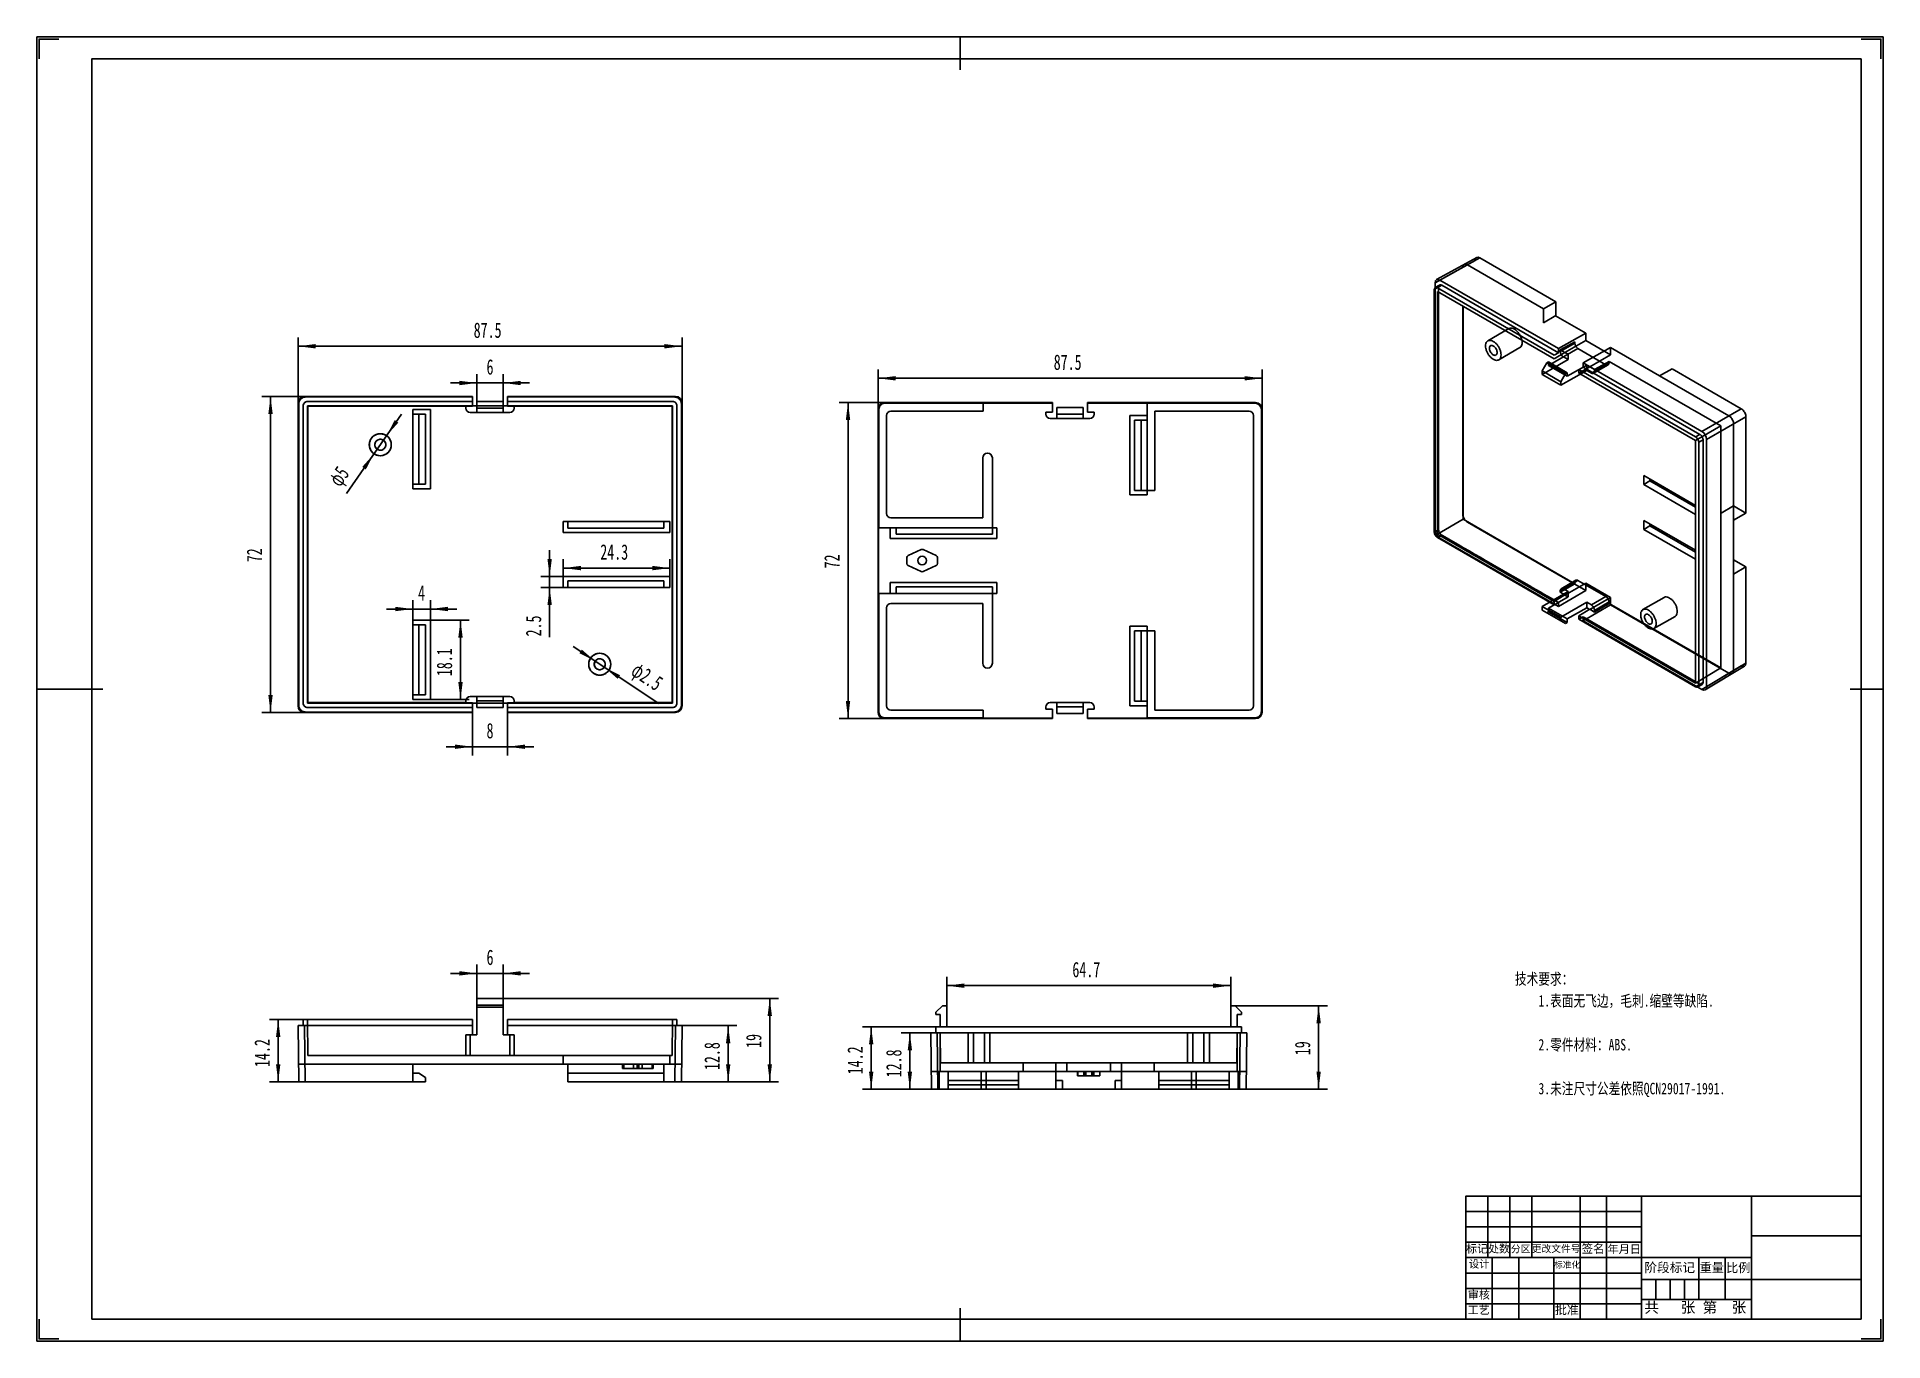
# Model space of a CAD drawing. Header units: millimetres. Extents: x 648 to 1069, y -384 to -87.
import ezdxf

# ---------------------------------------------------------------- set-up
doc = ezdxf.new("R2010")
doc.units = ezdxf.units.MM
doc.layers.get('0').update_dxf_attribs({"lineweight": 0})
for name, color, linetype, lineweight in [('CAXA3', 7, 'Continuous', 25), ('CAXA4', 3, 'Continuous', 25), ('图框_内框线', 5, 'Continuous', 50), ('图框_外框线', 7, 'Continuous', 0), ('图框_标题栏文字', 6, 'Continuous', 0), ('图框_角线', 5, 'Continuous', 140)]:
    doc.layers.add(name, color=color, linetype=linetype, lineweight=lineweight)
doc.styles.add('UserTxtStyle1', font='', dxfattribs={"width": 0.75})
doc.styles.add('工程字', font='')
doc.styles.add('标准', font='', dxfattribs={"width": 0.667})
doc.styles.get('UserTxtStyle1').set_extended_font_data('SimSun')
doc.styles.get('工程字').set_extended_font_data('FangSong_GB2312')
doc.styles.get('标准').set_extended_font_data('FangSong_GB2312')
doc.dimstyles.new('标准', dxfattribs={"dimtxt": 3.5, "dimasz": 4, "dimexe": 2, "dimexo": 0, "dimtad": 1, "dimdsep": 46, "dimtxsty": '标准', "dimcen": 0, "dimdle": 6, "dimazin": 2, "dimtfac": 1, "dimtdec": 3, "dimtmove": 0, "dimatfit": 3, "dimfxl": 0, "dimtolj": 1, "dimtzin": 0, "dimarcsym": 0})

msp = doc.modelspace()

# ---------------------------------------------------------------- texts
at = {"color": 0, "linetype": 'Continuous', "lineweight": 25, "char_height": 2.60515, "attachment_point": 1, "style": 'UserTxtStyle1'}
for s, insert in [('\\fSimSun|b0|i0|p34;技术要求：', (985.043, -300.273)), ('\\fSimSun|b0|i0|p34;1.表面无飞边，毛刺.缩壁等缺陷.', (990.407, -305.269)), ('\\fSimSun|b0|i0|p34;2.零件材料：ABS.', (990.407, -315.263)), ('\\fSimSun|b0|i0|p34;3.未注尺寸公差依照QCN29017-1991.', (990.407, -325.256))]:
    msp.add_mtext(s, dxfattribs=dict(at, insert=insert))
at = {"layer": '图框_标题栏文字', "color": 0, "linetype": 'Continuous', "lineweight": 25, "attachment_point": 1, "style": '工程字'}
for s, insert, char_height in [('\\fFangSong_GB2312|b0|i0|p34;标记', (973.937, -362.135), 1.81635), ('\\fFangSong_GB2312|b0|i0|p34;设计', (974.569, -365.657), 1.71755), ('\\fFangSong_GB2312|b0|i0|p34;处数', (978.954, -362.133), 1.81), ('\\fFangSong_GB2312|b0|i0|p34;分区', (984.143, -362.293), 1.6209), ('\\fFangSong_GB2312|b0|i0|p34;更改文件号', (988.879, -362.229), 1.62662), ('\\fFangSong_GB2312|b0|i0|p34;标准化', (993.964, -365.983), 1.43006), ('\\fFangSong_GB2312|b0|i0|p34;签名', (1000.243, -362.099), 1.90936), ('\\fFangSong_GB2312|b0|i0|p34;年月日', (1006.143, -362.205), 1.867), ('\\fFangSong_GB2312|b0|i0|p34;阶段标记', (1014.537, -366.272), 2.11878), ('\\fFangSong_GB2312|b0|i0|p34;重量', (1027.165, -366.354), 2.02116), ('\\fFangSong_GB2312|b0|i0|p34;比例', (1033.178, -366.388), 2.02356), ('\\fFangSong_GB2312|b0|i0|p34;审核', (974.33, -372.619), 1.83729), ('\\fFangSong_GB2312|b0|i0|p34;工艺', (974.28, -376.084), 1.83729), ('\\fFangSong_GB2312|b0|i0|p34;批准', (994.148, -375.982), 2.00131), ('\\fFangSong_GB2312|b0|i0|p34;共   张 第  张', (1014.545, -375.196), 2.43362)]:
    msp.add_mtext(s, dxfattribs=dict(at, insert=insert, char_height=char_height))

# ---------------------------------------------------------------- blocks, each defined once
blk = doc.blocks.new('*CAXBLOCK01')
at = {"layer": 'CAXA4', "linetype": 'Continuous', "lineweight": 25}
for points in [[(707.77, -157.45), (711.77, -157.95), (711.77, -156.95)], [(795.27, -157.45), (791.27, -157.95), (791.27, -156.95)]]:
    blk.add_hatch(color=0, dxfattribs=at).paths.add_polyline_path(points, flags=0)
at = {"layer": 'CAXA4', "color": 0, "linetype": 'Continuous', "lineweight": 25}
for p, q in [((707.77, -170.39), (707.77, -155.45)), ((795.27, -170.39), (795.27, -155.45)), ((707.77, -157.45), (795.27, -157.45))]:
    blk.add_line(p, q, dxfattribs=at)
at = {"layer": 'CAXA4', "color": 0, "linetype": 'Continuous', "lineweight": 25, "insert": (747.79, -152.03), "char_height": 3.5, "attachment_point": 1, "style": '标准'}
blk.add_mtext('\\fFangSong_GB2312|b0|i0|p34;87.5', dxfattribs=at)
blk = doc.blocks.new('*CAXBLOCK12')
at = {"layer": 'CAXA4', "linetype": 'Continuous', "lineweight": 25}
for points in [[(701.5, -168.89), (702, -172.89), (701, -172.89)], [(701.5, -240.89), (702, -236.89), (701, -236.89)]]:
    blk.add_hatch(color=0, dxfattribs=at).paths.add_polyline_path(points, flags=0)
at = {"layer": 'CAXA4', "color": 0, "linetype": 'Continuous', "lineweight": 25}
for p, q in [((709.27, -168.89), (699.5, -168.89)), ((701.5, -240.89), (701.5, -168.89)), ((709.27, -240.89), (699.5, -240.89))]:
    blk.add_line(p, q, dxfattribs=at)
at = {"layer": 'CAXA4', "color": 0, "linetype": 'Continuous', "lineweight": 25, "insert": (696.08, -206.66), "char_height": 3.5, "attachment_point": 1, "rotation": 90, "style": '标准'}
blk.add_mtext('\\fFangSong_GB2312|b0|i0|p34;72', dxfattribs=at)
blk = doc.blocks.new('*CAXBLOCK23')
at = {"layer": 'CAXA4', "linetype": 'Continuous', "lineweight": 25}
for points in [[(727.94, -177.83), (730.63, -174.83), (729.81, -174.26)], [(725.09, -181.94), (723.22, -185.51), (722.4, -184.94)]]:
    blk.add_hatch(color=0, dxfattribs=at).paths.add_polyline_path(points, flags=0)
at = {"layer": 'CAXA4', "color": 0, "linetype": 'Continuous', "lineweight": 25}
blk.add_line((718.82, -190.98), (731.36, -172.91), dxfattribs=at)
at = {"layer": 'CAXA4', "color": 0, "linetype": 'Continuous', "lineweight": 25, "insert": (714.47, -187.74), "char_height": 3.5, "attachment_point": 1, "rotation": 55.2437, "style": '标准'}
blk.add_mtext('\\fFangSong_GB2312|b0|i0|p34;φ5', dxfattribs=at)
blk = doc.blocks.new('*CAXBLOCK34')
at = {"layer": 'CAXA4', "linetype": 'Continuous', "lineweight": 25}
for points in [[(744.79, -219.84), (744.29, -223.84), (745.29, -223.84)], [(744.79, -237.94), (744.29, -233.94), (745.29, -233.94)]]:
    blk.add_hatch(color=0, dxfattribs=at).paths.add_polyline_path(points, flags=0)
at = {"layer": 'CAXA4', "color": 0, "linetype": 'Continuous', "lineweight": 25}
for p, q in [((737.92, -219.84), (746.79, -219.84)), ((744.79, -219.84), (744.79, -237.94)), ((737.92, -237.94), (746.79, -237.94))]:
    blk.add_line(p, q, dxfattribs=at)
at = {"layer": 'CAXA4', "color": 0, "linetype": 'Continuous', "lineweight": 25, "insert": (739.37, -232.61), "char_height": 3.5, "attachment_point": 1, "rotation": 90, "style": '标准'}
blk.add_mtext('\\fFangSong_GB2312|b0|i0|p34;18.1', dxfattribs=at)
blk = doc.blocks.new('*CAXBLOCK45')
at = {"layer": 'CAXA4', "linetype": 'Continuous', "lineweight": 25}
for points in [[(733.92, -217.31), (729.92, -216.81), (729.92, -217.81)], [(737.92, -217.31), (741.92, -216.81), (741.92, -217.81)]]:
    blk.add_hatch(color=0, dxfattribs=at).paths.add_polyline_path(points, flags=0)
at = {"layer": 'CAXA4', "color": 0, "linetype": 'Continuous', "lineweight": 25}
for p, q in [((743.92, -217.31), (727.92, -217.31)), ((733.92, -219.84), (733.92, -215.31)), ((737.92, -219.84), (737.92, -215.31))]:
    blk.add_line(p, q, dxfattribs=at)
at = {"layer": 'CAXA4', "color": 0, "linetype": 'Continuous', "lineweight": 25, "insert": (735.12, -211.89), "char_height": 3.5, "attachment_point": 1, "style": '标准'}
blk.add_mtext('\\fFangSong_GB2312|b0|i0|p34;4', dxfattribs=at)
blk = doc.blocks.new('*CAXBLOCK56')
at = {"layer": 'CAXA4', "linetype": 'Continuous', "lineweight": 25}
for points in [[(775.48, -229.19), (772.43, -226.56), (771.87, -227.39)], [(777.56, -230.58), (781.16, -232.39), (780.61, -233.22)]]:
    blk.add_hatch(color=0, dxfattribs=at).paths.add_polyline_path(points, flags=0)
at = {"layer": 'CAXA4', "color": 0, "linetype": 'Continuous', "lineweight": 25}
blk.add_line((789.95, -238.85), (770.49, -225.86), dxfattribs=at)
at = {"layer": 'CAXA4', "color": 0, "linetype": 'Continuous', "lineweight": 25, "insert": (785.29, -229.22), "char_height": 3.5, "attachment_point": 1, "rotation": 326.2888, "style": '标准'}
blk.add_mtext('\\fFangSong_GB2312|b0|i0|p34;φ2.5', dxfattribs=at)
blk = doc.blocks.new('*CAXBLOCK67')
at = {"layer": 'CAXA4', "linetype": 'Continuous', "lineweight": 25}
for points in [[(768.22, -207.99), (772.22, -208.49), (772.22, -207.49)], [(792.52, -207.99), (788.52, -208.49), (788.52, -207.49)]]:
    blk.add_hatch(color=0, dxfattribs=at).paths.add_polyline_path(points, flags=0)
at = {"layer": 'CAXA4', "color": 0, "linetype": 'Continuous', "lineweight": 25}
for p, q in [((768.22, -209.89), (768.22, -205.99)), ((792.52, -209.89), (792.52, -205.99)), ((768.22, -207.99), (792.52, -207.99))]:
    blk.add_line(p, q, dxfattribs=at)
at = {"layer": 'CAXA4', "color": 0, "linetype": 'Continuous', "lineweight": 25, "insert": (776.64, -202.57), "char_height": 3.5, "attachment_point": 1, "style": '标准'}
blk.add_mtext('\\fFangSong_GB2312|b0|i0|p34;24.3', dxfattribs=at)
blk = doc.blocks.new('*CAXBLOCK78')
at = {"layer": 'CAXA4', "linetype": 'Continuous', "lineweight": 25}
for points in [[(765.1, -209.89), (764.6, -205.89), (765.6, -205.89)], [(765.1, -212.39), (764.6, -216.39), (765.6, -216.39)]]:
    blk.add_hatch(color=0, dxfattribs=at).paths.add_polyline_path(points, flags=0)
at = {"layer": 'CAXA4', "color": 0, "linetype": 'Continuous', "lineweight": 25}
for p, q in [((765.1, -203.89), (765.1, -223.74)), ((768.22, -209.89), (763.1, -209.89)), ((768.22, -212.39), (763.1, -212.39))]:
    blk.add_line(p, q, dxfattribs=at)
at = {"layer": 'CAXA4', "color": 0, "linetype": 'Continuous', "lineweight": 25, "insert": (759.68, -223.56), "char_height": 3.5, "attachment_point": 1, "rotation": 90, "style": '标准'}
blk.add_mtext('\\fFangSong_GB2312|b0|i0|p34;2.5', dxfattribs=at)
blk = doc.blocks.new('*CAXBLOCK89')
at = {"layer": 'CAXA4', "linetype": 'Continuous', "lineweight": 25}
for points in [[(747.52, -248.69), (743.52, -249.19), (743.52, -248.19)], [(755.52, -248.69), (759.52, -249.19), (759.52, -248.19)]]:
    blk.add_hatch(color=0, dxfattribs=at).paths.add_polyline_path(points, flags=0)
at = {"layer": 'CAXA4', "color": 0, "linetype": 'Continuous', "lineweight": 25}
for p, q in [((747.52, -240.89), (747.52, -250.69)), ((755.52, -240.89), (755.52, -250.69)), ((741.52, -248.69), (761.52, -248.69))]:
    blk.add_line(p, q, dxfattribs=at)
at = {"layer": 'CAXA4', "color": 0, "linetype": 'Continuous', "lineweight": 25, "insert": (750.72, -243.27), "char_height": 3.5, "attachment_point": 1, "rotation": 0, "style": '标准'}
blk.add_mtext('\\fFangSong_GB2312|b0|i0|p34;8', dxfattribs=at)
blk = doc.blocks.new('*CAXBLOCK910')
at = {"layer": 'CAXA4', "linetype": 'Continuous', "lineweight": 25}
for points in [[(748.52, -165.82), (744.52, -166.32), (744.52, -165.32)], [(754.52, -165.82), (758.52, -166.32), (758.52, -165.32)]]:
    blk.add_hatch(color=0, dxfattribs=at).paths.add_polyline_path(points, flags=0)
at = {"layer": 'CAXA4', "color": 0, "linetype": 'Continuous', "lineweight": 25}
for p, q in [((748.52, -170.04), (748.52, -163.82)), ((754.52, -170.04), (754.52, -163.82)), ((742.52, -165.82), (760.52, -165.82))]:
    blk.add_line(p, q, dxfattribs=at)
at = {"layer": 'CAXA4', "color": 0, "linetype": 'Continuous', "lineweight": 25, "insert": (750.72, -160.4), "char_height": 3.5, "attachment_point": 1, "style": '标准'}
blk.add_mtext('\\fFangSong_GB2312|b0|i0|p34;6', dxfattribs=at)
blk = doc.blocks.new('*CAXBLOCK1011')
at = {"layer": 'CAXA4', "linetype": 'Continuous', "lineweight": 25}
for points in [[(839.93, -164.75), (843.93, -165.25), (843.93, -164.25)], [(927.43, -164.75), (923.43, -165.25), (923.43, -164.25)]]:
    blk.add_hatch(color=0, dxfattribs=at).paths.add_polyline_path(points, flags=0)
at = {"layer": 'CAXA4', "color": 0, "linetype": 'Continuous', "lineweight": 25}
for p, q in [((839.93, -171.78), (839.93, -162.75)), ((927.43, -171.78), (927.43, -162.75)), ((839.93, -164.75), (927.43, -164.75))]:
    blk.add_line(p, q, dxfattribs=at)
at = {"layer": 'CAXA4', "color": 0, "linetype": 'Continuous', "lineweight": 25, "insert": (879.96, -159.33), "char_height": 3.5, "attachment_point": 1, "style": '标准'}
blk.add_mtext('\\fFangSong_GB2312|b0|i0|p34;87.5', dxfattribs=at)
blk = doc.blocks.new('*CAXBLOCK1112')
at = {"layer": 'CAXA4', "linetype": 'Continuous', "lineweight": 25}
for points in [[(833.09, -170.28), (832.59, -174.28), (833.59, -174.28)], [(833.09, -242.28), (832.59, -238.28), (833.59, -238.28)]]:
    blk.add_hatch(color=0, dxfattribs=at).paths.add_polyline_path(points, flags=0)
at = {"layer": 'CAXA4', "color": 0, "linetype": 'Continuous', "lineweight": 25}
for p, q in [((841.43, -170.28), (831.09, -170.28)), ((833.09, -170.28), (833.09, -242.28)), ((841.43, -242.28), (831.09, -242.28))]:
    blk.add_line(p, q, dxfattribs=at)
at = {"layer": 'CAXA4', "color": 0, "linetype": 'Continuous', "lineweight": 25, "insert": (827.67, -208.06), "char_height": 3.5, "attachment_point": 1, "rotation": 90, "style": '标准'}
blk.add_mtext('\\fFangSong_GB2312|b0|i0|p34;72', dxfattribs=at)
blk = doc.blocks.new('*CAXBLOCK1213')
at = {"layer": 'CAXA4', "linetype": 'Continuous', "lineweight": 25}
for points in [[(703.25, -310.83), (703.75, -314.83), (702.75, -314.83)], [(703.25, -325.03), (703.75, -321.03), (702.75, -321.03)]]:
    blk.add_hatch(color=0, dxfattribs=at).paths.add_polyline_path(points, flags=0)
at = {"layer": 'CAXA4', "color": 0, "linetype": 'Continuous', "lineweight": 25}
for p, q in [((708.92, -310.83), (701.25, -310.83)), ((703.25, -325.03), (703.25, -310.83)), ((707.92, -325.03), (701.25, -325.03))]:
    blk.add_line(p, q, dxfattribs=at)
at = {"layer": 'CAXA4', "color": 0, "linetype": 'Continuous', "lineweight": 25, "insert": (697.83, -321.65), "char_height": 3.5, "attachment_point": 1, "rotation": 90, "style": '标准'}
blk.add_mtext('\\fFangSong_GB2312|b0|i0|p34;14.2', dxfattribs=at)
blk = doc.blocks.new('*CAXBLOCK1314')
at = {"layer": 'CAXA4', "linetype": 'Continuous', "lineweight": 25}
for points in [[(805.78, -312.23), (806.28, -316.23), (805.28, -316.23)], [(805.78, -325.03), (806.28, -321.03), (805.28, -321.03)]]:
    blk.add_hatch(color=0, dxfattribs=at).paths.add_polyline_path(points, flags=0)
at = {"layer": 'CAXA4', "color": 0, "linetype": 'Continuous', "lineweight": 25}
for p, q in [((795.27, -312.23), (807.78, -312.23)), ((805.78, -325.03), (805.78, -312.23)), ((795.12, -325.03), (807.78, -325.03))]:
    blk.add_line(p, q, dxfattribs=at)
at = {"layer": 'CAXA4', "color": 0, "linetype": 'Continuous', "lineweight": 25, "insert": (800.36, -322.35), "char_height": 3.5, "attachment_point": 1, "rotation": 90, "style": '标准'}
blk.add_mtext('\\fFangSong_GB2312|b0|i0|p34;12.8', dxfattribs=at)
blk = doc.blocks.new('*CAXBLOCK1415')
at = {"layer": 'CAXA4', "linetype": 'Continuous', "lineweight": 25}
for points in [[(815.26, -306.03), (814.76, -310.03), (815.76, -310.03)], [(815.26, -325.03), (814.76, -321.03), (815.76, -321.03)]]:
    blk.add_hatch(color=0, dxfattribs=at).paths.add_polyline_path(points, flags=0)
at = {"layer": 'CAXA4', "color": 0, "linetype": 'Continuous', "lineweight": 25}
for p, q in [((754.52, -306.03), (817.26, -306.03)), ((815.26, -306.03), (815.26, -325.03)), ((769.22, -325.03), (817.26, -325.03))]:
    blk.add_line(p, q, dxfattribs=at)
at = {"layer": 'CAXA4', "color": 0, "linetype": 'Continuous', "lineweight": 25, "insert": (809.84, -317.3), "char_height": 3.5, "attachment_point": 1, "rotation": 90, "style": '标准'}
blk.add_mtext('\\fFangSong_GB2312|b0|i0|p34;19', dxfattribs=at)
blk = doc.blocks.new('*CAXBLOCK1516')
at = {"layer": 'CAXA4', "linetype": 'Continuous', "lineweight": 25}
for points in [[(748.52, -300.32), (744.52, -300.82), (744.52, -299.82)], [(754.52, -300.32), (758.52, -300.82), (758.52, -299.82)]]:
    blk.add_hatch(color=0, dxfattribs=at).paths.add_polyline_path(points, flags=0)
at = {"layer": 'CAXA4', "color": 0, "linetype": 'Continuous', "lineweight": 25}
for p, q in [((748.52, -306.03), (748.52, -298.32)), ((754.52, -306.03), (754.52, -298.32)), ((742.52, -300.32), (760.52, -300.32))]:
    blk.add_line(p, q, dxfattribs=at)
at = {"layer": 'CAXA4', "color": 0, "linetype": 'Continuous', "lineweight": 25, "insert": (750.72, -294.9), "char_height": 3.5, "attachment_point": 1, "style": '标准'}
blk.add_mtext('\\fFangSong_GB2312|b0|i0|p34;6', dxfattribs=at)
blk = doc.blocks.new('*CAXBLOCK1617')
at = {"layer": 'CAXA4', "linetype": 'Continuous', "lineweight": 25}
for points in [[(855.58, -303.12), (859.58, -303.62), (859.58, -302.62)], [(920.28, -303.12), (916.28, -303.62), (916.28, -302.62)]]:
    blk.add_hatch(color=0, dxfattribs=at).paths.add_polyline_path(points, flags=0)
at = {"layer": 'CAXA4', "color": 0, "linetype": 'Continuous', "lineweight": 25}
for p, q in [((855.58, -307.69), (855.58, -301.12)), ((920.28, -312.49), (920.28, -301.12)), ((855.58, -303.12), (920.28, -303.12))]:
    blk.add_line(p, q, dxfattribs=at)
at = {"layer": 'CAXA4', "color": 0, "linetype": 'Continuous', "lineweight": 25, "insert": (884.21, -297.7), "char_height": 3.5, "attachment_point": 1, "rotation": 360, "style": '标准'}
blk.add_mtext('\\fFangSong_GB2312|b0|i0|p34;64.7', dxfattribs=at)
blk = doc.blocks.new('*CAXBLOCK1718')
at = {"layer": 'CAXA4', "linetype": 'Continuous', "lineweight": 25}
for points in [[(940.32, -307.69), (939.82, -311.69), (940.82, -311.69)], [(940.32, -326.69), (939.82, -322.69), (940.82, -322.69)]]:
    blk.add_hatch(color=0, dxfattribs=at).paths.add_polyline_path(points, flags=0)
at = {"layer": 'CAXA4', "color": 0, "linetype": 'Continuous', "lineweight": 25}
for p, q in [((920.28, -307.69), (942.32, -307.69)), ((940.32, -307.69), (940.32, -326.69)), ((923.78, -326.69), (942.32, -326.69))]:
    blk.add_line(p, q, dxfattribs=at)
at = {"layer": 'CAXA4', "color": 0, "linetype": 'Continuous', "lineweight": 25, "insert": (934.9, -318.96), "char_height": 3.5, "attachment_point": 1, "rotation": 90, "style": '标准'}
blk.add_mtext('\\fFangSong_GB2312|b0|i0|p34;19', dxfattribs=at)
blk = doc.blocks.new('*CAXBLOCK1819')
at = {"layer": 'CAXA4', "linetype": 'Continuous', "lineweight": 25}
for points in [[(838.37, -312.49), (838.87, -316.49), (837.87, -316.49)], [(838.37, -326.69), (838.87, -322.69), (837.87, -322.69)]]:
    blk.add_hatch(color=0, dxfattribs=at).paths.add_polyline_path(points, flags=0)
at = {"layer": 'CAXA4', "color": 0, "linetype": 'Continuous', "lineweight": 25}
for p, q in [((853.08, -312.49), (836.37, -312.49)), ((838.37, -326.69), (838.37, -312.49)), ((852.08, -326.69), (836.37, -326.69))]:
    blk.add_line(p, q, dxfattribs=at)
at = {"layer": 'CAXA4', "color": 0, "linetype": 'Continuous', "lineweight": 25, "insert": (832.95, -323.31), "char_height": 3.5, "attachment_point": 1, "rotation": 90, "style": '标准'}
blk.add_mtext('\\fFangSong_GB2312|b0|i0|p34;14.2', dxfattribs=at)
blk = doc.blocks.new('*CAXBLOCK1920')
at = {"layer": 'CAXA4', "linetype": 'Continuous', "lineweight": 25}
for points in [[(847.18, -313.89), (846.68, -317.89), (847.68, -317.89)], [(847.18, -326.69), (846.68, -322.69), (847.68, -322.69)]]:
    blk.add_hatch(color=0, dxfattribs=at).paths.add_polyline_path(points, flags=0)
at = {"layer": 'CAXA4', "color": 0, "linetype": 'Continuous', "lineweight": 25}
for p, q in [((851.93, -313.89), (845.18, -313.89)), ((847.18, -313.89), (847.18, -326.69)), ((852.08, -326.69), (845.18, -326.69))]:
    blk.add_line(p, q, dxfattribs=at)
at = {"layer": 'CAXA4', "color": 0, "linetype": 'Continuous', "lineweight": 25, "insert": (841.76, -324.01), "char_height": 3.5, "attachment_point": 1, "rotation": 90, "style": '标准'}
blk.add_mtext('\\fFangSong_GB2312|b0|i0|p34;12.8', dxfattribs=at)

# ---------------------------------------------------------------- dimensions: what is measured, and where the dimension line sits
at = {"layer": 'CAXA4'}
for base, p1, p2, text, picture, middle in [((751.516, -157.452), (707.766, -170.388), (795.266, -170.388), '\\fFangSong_GB2312;87.5', '*CAXBLOCK01', (751.516, -154.43)), ((883.68, -164.747), (839.93, -171.782), (927.43, -171.782), '\\fFangSong_GB2312;87.5', '*CAXBLOCK1011', (883.68, -161.724)), ((751.516, -165.82), (748.516, -170.038), (754.516, -170.038), '\\fFangSong_GB2312;6', '*CAXBLOCK910', (751.516, -162.798)), ((780.366, -207.995), (768.216, -209.888), (792.516, -209.888), '\\fFangSong_GB2312;24.3', '*CAXBLOCK67', (780.366, -204.972)), ((735.916, -217.312), (737.916, -219.838), (733.916, -219.838), '\\fFangSong_GB2312;4', '*CAXBLOCK45', (735.916, -214.29)), ((751.516, -300.324), (748.516, -306.026), (754.516, -306.026), '\\fFangSong_GB2312;6', '*CAXBLOCK1516', (751.516, -297.301))]:
    dim = msp.add_linear_dim(base=base, p1=p1, p2=p2, text=text, dimstyle='标准', dxfattribs=at)
    dim.commit()
    dim.dimension.update_dxf_attribs({"geometry": picture, "text_midpoint": middle})
for base, p1, p2, angle, text, picture, middle in [((701.501, -204.888), (709.266, -240.888), (709.266, -168.888), 90, '\\fFangSong_GB2312;72', '*CAXBLOCK12', (698.478, -204.888)), ((833.088, -206.282), (841.43, -170.282), (841.43, -242.282), 270, '\\fFangSong_GB2312;72', '*CAXBLOCK1112', (830.066, -206.282)), ((765.097, -220.812), (768.216, -209.888), (768.216, -212.388), 90, '\\fFangSong_GB2312;2.5', '*CAXBLOCK78', (762.074, -220.812)), ((744.787, -228.888), (737.916, -219.838), (737.916, -237.938), 90, '\\fFangSong_GB2312;18.1', '*CAXBLOCK34', (741.764, -228.888)), ((751.516, -248.689), (747.516, -240.888), (755.516, -240.888), 180, '\\fFangSong_GB2312;8', '*CAXBLOCK89', (751.516, -245.666)), ((887.929, -303.117), (855.579, -307.69), (920.279, -312.49), 360, '\\fFangSong_GB2312;64.7', '*CAXBLOCK1617', (887.929, -300.095)), ((815.258, -315.526), (754.516, -306.026), (769.216, -325.026), 270, '\\fFangSong_GB2312;19', '*CAXBLOCK1415', (812.235, -315.526)), ((703.251, -317.926), (707.916, -325.026), (708.916, -310.826), 90, '\\fFangSong_GB2312;14.2', '*CAXBLOCK1213', (700.228, -317.926)), ((940.324, -317.19), (920.279, -307.69), (923.779, -326.69), 270, '\\fFangSong_GB2312;19', '*CAXBLOCK1718', (937.301, -317.19)), ((805.776, -318.626), (795.116, -325.026), (795.266, -312.226), 270, '\\fFangSong_GB2312;12.8', '*CAXBLOCK1314', (802.754, -318.626)), ((838.367, -319.59), (852.079, -326.69), (853.079, -312.49), 270, '\\fFangSong_GB2312;14.2', '*CAXBLOCK1819', (835.345, -319.59)), ((847.18, -320.29), (851.929, -313.89), (852.079, -326.69), 270, '\\fFangSong_GB2312;12.8', '*CAXBLOCK1920', (844.157, -320.29))]:
    dim = msp.add_linear_dim(base=base, p1=p1, p2=p2, angle=angle, text=text, dimstyle='标准', dxfattribs=at)
    dim.commit()
    dim.dimension.update_dxf_attribs({"geometry": picture, "text_midpoint": middle})
for p1, p2, text, picture, middle in [((727.941, -177.835), (725.091, -181.942), '\\fFangSong_GB2312;φ5', '*CAXBLOCK23', (717.905, -186.996)), ((775.476, -229.193), (777.558, -230.582), '\\fFangSong_GB2312;φ2.5', '*CAXBLOCK56', (787.719, -233.728))]:
    dim = msp.add_diameter_dim_2p(p1=p1, p2=p2, text=text, dimstyle='标准', dxfattribs=at)
    dim.commit()
    dim.dimension.update_dxf_attribs({"geometry": picture, "text_midpoint": middle})

# ---------------------------------------------------------------- linework, layer by layer
at = {"color": 0, "linetype": 'Continuous', "lineweight": 25}
for p, q in [((966.856, -142.97), (976.013, -137.928)), ((976.332, -137.236), (967.175, -142.278)), ((967.916, -142.357), (977.073, -137.315)), ((977.073, -137.315), (994.398, -147.317)), ((966.856, -142.97), (966.856, -199.308)), ((994.963, -157.973), (967.916, -142.357)), ((991.569, -148.912), (974.212, -138.891)), ((966.679, -144.541), (968.376, -143.562)), ((966.679, -144.541), (966.679, -199.819)), ((967.876, -143.513), (966.886, -144.084)), ((993.973, -159.483), (967.386, -144.133)), ((967.386, -200.227), (967.386, -144.95)), ((967.386, -144.95), (993.973, -160.3)), ((967.669, -199.247), (967.669, -143.97)), ((968.376, -143.562), (994.963, -158.912)), ((973.151, -148.278), (973.151, -195.674)), ((973.252, -148.336), (973.252, -196.84)), ((991.569, -148.912), (994.398, -147.317)), ((994.398, -150.461), (991.569, -152.094)), ((994.325, -150.503), (1001.186, -154.464)), ((994.398, -147.317), (994.398, -150.461)), ((983.672, -153.44), (978.864, -156.216)), ((994.963, -157.973), (1001.186, -154.464)), ((1001.186, -156.135), (1001.186, -154.464)), ((986.172, -157.77), (981.364, -160.546)), ((992.701, -161.851), (999.418, -157.973)), ((996.448, -158.904), (993.973, -160.3)), ((994.963, -158.912), (993.973, -159.483)), ((994.963, -158.912), (994.963, -157.973)), ((998.711, -156.418), (995.388, -158.292)), ((998.711, -156.748), (995.388, -158.667)), ((995.388, -158.292), (995.388, -158.667)), ((996.448, -158.904), (995.388, -158.292)), ((1001.186, -156.135), (996.448, -158.871)), ((996.448, -158.871), (997.155, -159.279)), ((997.155, -160.504), (997.155, -159.279)), ((998.711, -156.748), (998.711, -156.418)), ((1005.782, -161.647), (999.418, -157.973)), ((1006.843, -157.73), (1000.62, -161.238)), ((1006.843, -159.401), (1001.186, -156.135)), ((1002.105, -162.137), (1006.843, -159.401)), ((1006.843, -157.73), (1018.015, -164.18)), ((991.286, -163.892), (997.155, -160.504)), ((992.347, -161.239), (991.286, -163.076)), ((991.286, -163.076), (991.286, -163.892)), ((991.286, -163.076), (995.529, -165.525)), ((995.529, -166.342), (991.286, -163.892)), ((992.701, -161.034), (992.347, -161.239)), ((992.347, -161.239), (996.59, -163.688)), ((992.701, -161.851), (992.701, -161.034)), ((992.701, -161.034), (996.943, -163.484)), ((992.701, -161.851), (996.943, -164.3)), ((995.529, -166.342), (1001.398, -162.953)), ((996.59, -163.688), (995.529, -165.525)), ((997.155, -160.504), (996.095, -159.891)), ((996.943, -163.484), (996.59, -163.688)), ((1001.398, -161.728), (996.943, -164.3)), ((996.943, -164.3), (996.943, -163.484)), ((999.63, -163.565), (1002.105, -162.17)), ((999.63, -163.565), (999.63, -162.749)), ((999.63, -162.749), (1026.218, -178.099)), ((1026.218, -178.915), (999.63, -163.565)), ((1000.62, -162.177), (1000.62, -161.238)), ((1000.62, -161.238), (1027.667, -176.854)), ((1027.208, -177.527), (1000.62, -162.177)), ((1001.398, -162.953), (1001.398, -161.728)), ((1002.105, -162.137), (1001.398, -161.728)), ((1001.398, -162.953), (1002.459, -163.566)), ((1002.105, -162.17), (1002.105, -162.137)), ((1003.166, -162.782), (1002.105, -162.17)), ((1006.489, -161.239), (1002.459, -163.566)), ((1002.951, -163.602), (1006.274, -161.683)), ((1003.166, -162.782), (1006.489, -160.909)), ((1003.166, -163.157), (1003.166, -162.782)), ((1006.489, -160.909), (1006.489, -161.239)), ((1031.948, -175.607), (1006.489, -160.909)), ((1018.015, -164.18), (1020.843, -162.586)), ((1020.843, -162.586), (1036.612, -171.689)), ((995.529, -165.525), (995.529, -166.342)), ((1033.817, -173.303), (1018.015, -164.18)), ((707.766, -170.388), (707.766, -239.389)), ((707.766, -170.388), (707.916, -170.538)), ((707.869, -170.491), (707.869, -239.286)), ((707.916, -170.538), (707.916, -239.239)), ((708.916, -171.038), (708.916, -238.738)), ((709.266, -168.888), (709.416, -169.038)), ((747.516, -168.888), (709.266, -168.888)), ((733.916, -168.992), (709.369, -168.992)), ((747.516, -170.038), (709.916, -170.038)), ((709.916, -238.738), (709.916, -171.038)), ((710.012, -171.135), (709.916, -171.038)), ((709.916, -171.038), (793.116, -171.038)), ((710.012, -171.135), (710.012, -238.642)), ((746.016, -171.135), (710.012, -171.135)), ((733.916, -168.992), (747.516, -168.992)), ((733.916, -171.838), (737.916, -171.838)), ((733.916, -171.838), (733.916, -188.888)), ((737.916, -171.838), (737.916, -189.938)), ((746.016, -171.079), (746.016, -171.538)), ((747.516, -171.079), (746.016, -171.079)), ((747.516, -171.079), (747.516, -168.888)), ((748.516, -170.038), (748.516, -172.538)), ((748.516, -170.038), (754.516, -170.038)), ((748.516, -171.538), (754.516, -171.538)), ((754.516, -170.038), (754.516, -172.538)), ((755.516, -171.079), (755.516, -168.888)), ((755.516, -168.888), (793.766, -168.888)), ((755.516, -168.992), (771.316, -168.992)), ((793.116, -170.038), (755.516, -170.038)), ((757.016, -171.079), (755.516, -171.079)), ((757.016, -171.079), (757.016, -171.538)), ((793.02, -171.135), (757.016, -171.135)), ((793.663, -168.992), (771.316, -168.992)), ((793.116, -171.038), (793.02, -171.135)), ((793.02, -238.642), (793.02, -171.135)), ((793.116, -238.738), (793.116, -171.038)), ((793.616, -169.038), (793.766, -168.888)), ((794.116, -171.038), (794.116, -238.738)), ((795.266, -170.388), (795.116, -170.538)), ((795.163, -239.286), (795.163, -170.491)), ((795.266, -170.388), (795.266, -239.389)), ((839.93, -171.782), (839.93, -240.783)), ((839.93, -171.782), (840.08, -171.932)), ((840.034, -240.68), (840.034, -171.885)), ((840.08, -171.919), (840.08, -198.782)), ((841.58, -170.432), (841.43, -170.282)), ((879.68, -170.282), (841.43, -170.282)), ((841.533, -170.386), (863.88, -170.386)), ((863.88, -170.432), (841.58, -170.432)), ((863.88, -172.232), (842.88, -172.232)), ((863.88, -172.232), (863.88, -170.386)), ((879.68, -170.386), (863.88, -170.386)), ((879.68, -172.473), (879.68, -170.282)), ((880.68, -171.432), (880.68, -173.932)), ((886.68, -171.432), (880.68, -171.432)), ((886.68, -171.432), (886.68, -173.932)), ((887.68, -172.473), (887.68, -170.282)), ((887.68, -170.282), (925.931, -170.282)), ((901.28, -170.386), (887.68, -170.386)), ((901.28, -190.282), (901.28, -170.386)), ((901.28, -170.386), (925.827, -170.386)), ((925.781, -170.432), (901.28, -170.432)), ((902.98, -190.282), (902.98, -172.232)), ((902.98, -172.232), (924.48, -172.232)), ((925.931, -170.282), (925.781, -170.432)), ((927.43, -171.782), (927.281, -171.932)), ((927.281, -171.932), (927.281, -240.633)), ((927.327, -171.885), (927.327, -240.68)), ((927.43, -171.782), (927.43, -240.783)), ((1036.612, -171.689), (1027.667, -176.854)), ((736.816, -172.888), (733.916, -172.888)), ((735.316, -172.888), (735.316, -188.888)), ((736.816, -188.888), (736.816, -172.888)), ((756.016, -172.538), (747.016, -172.538)), ((841.88, -195.532), (841.88, -173.232)), ((878.18, -172.473), (878.18, -172.932)), ((878.18, -172.473), (879.68, -172.473)), ((879.18, -173.932), (888.18, -173.932)), ((886.68, -172.932), (880.68, -172.932)), ((887.68, -172.473), (889.18, -172.473)), ((889.18, -172.473), (889.18, -172.932)), ((897.28, -173.232), (897.28, -191.332)), ((901.28, -173.232), (897.28, -173.232)), ((898.38, -190.282), (898.38, -174.282)), ((901.28, -174.282), (898.38, -174.282)), ((899.88, -174.282), (899.88, -190.282)), ((925.48, -239.332), (925.48, -173.232)), ((1026.218, -178.915), (1031.948, -175.607)), ((1028.728, -178.691), (1037.673, -173.526)), ((1031.948, -230.727), (1031.948, -175.607)), ((1034.877, -231.311), (1034.877, -175.14)), ((1037.673, -173.515), (1037.673, -195.45)), ((1026.211, -178.095), (1027.201, -177.524)), ((1026.218, -234.193), (1026.218, -178.915)), ((1026.925, -179.324), (1027.915, -178.752)), ((1026.925, -179.324), (1026.925, -234.601)), ((1027.915, -234.029), (1027.915, -178.752)), ((1028.728, -178.691), (1028.728, -235.03)), ((863.78, -196.532), (863.78, -182.882)), ((865.98, -182.882), (865.98, -198.782)), ((733.916, -188.888), (733.916, -189.938)), ((736.816, -188.888), (733.916, -188.888)), ((1014.409, -188.959), (1014.409, -186.917)), ((1014.409, -186.917), (1026.218, -193.735)), ((1015.823, -188.142), (1014.409, -188.959)), ((1026.218, -195.776), (1014.409, -188.959)), ((1015.823, -188.142), (1015.823, -187.734)), ((1026.218, -194.143), (1015.823, -188.142)), ((737.916, -189.938), (733.916, -189.938)), ((897.28, -191.332), (901.28, -191.332)), ((901.28, -190.282), (898.38, -190.282)), ((901.28, -190.282), (901.28, -191.332)), ((902.98, -190.282), (901.28, -190.282)), ((768.216, -199.888), (768.216, -197.388)), ((768.216, -197.388), (792.516, -197.388)), ((769.216, -197.388), (769.216, -198.888)), ((791.116, -197.388), (791.116, -198.888)), ((792.516, -197.388), (792.516, -199.888)), ((842.88, -196.532), (863.78, -196.532)), ((967.386, -200.227), (973.252, -196.84)), ((973.252, -196.84), (998.711, -211.538)), ((974.212, -197.511), (991.569, -207.532)), ((1014.409, -199.165), (1014.409, -197.124)), ((1014.409, -197.124), (1026.218, -203.941)), ((1032.016, -195.45), (1034.844, -193.817)), ((1034.844, -193.817), (1037.673, -195.45)), ((1037.673, -195.45), (1034.877, -197.102)), ((792.516, -199.888), (768.216, -199.888)), ((791.116, -198.888), (769.216, -198.888)), ((866.98, -198.782), (840.034, -198.782)), ((842.68, -198.782), (842.68, -201.282)), ((842.68, -201.282), (866.98, -201.282)), ((844.08, -198.782), (844.08, -200.282)), ((865.98, -200.282), (844.08, -200.282)), ((865.98, -198.782), (865.98, -200.282)), ((866.98, -201.282), (866.98, -198.782)), ((966.679, -199.819), (967.669, -199.247)), ((993.973, -215.577), (967.386, -200.227)), ((968.376, -200.472), (967.386, -201.043)), ((967.386, -201.043), (993.973, -216.393)), ((967.916, -201.145), (994.963, -216.761)), ((1014.409, -199.165), (1015.823, -198.348)), ((1026.218, -205.983), (1014.409, -199.165)), ((1026.218, -204.35), (1015.823, -198.348)), ((846.48, -205.604), (846.48, -206.961)), ((849.773, -203.778), (846.773, -205.149)), ((853.188, -205.149), (850.188, -203.778)), ((853.48, -205.604), (853.48, -206.961)), ((1037.673, -207.697), (1034.877, -206.083)), ((768.216, -209.888), (792.516, -209.888)), ((768.216, -212.388), (768.216, -209.888)), ((792.516, -209.888), (792.516, -212.388)), ((849.773, -208.787), (846.773, -207.416)), ((850.188, -208.787), (853.188, -207.416)), ((991.569, -207.532), (1001.192, -213.088)), ((1037.673, -207.697), (1034.877, -209.349)), ((1037.673, -229.631), (1037.673, -207.697)), ((792.516, -212.388), (768.216, -212.388)), ((791.116, -210.888), (769.216, -210.888)), ((769.216, -210.888), (769.216, -212.388)), ((791.116, -212.388), (791.116, -210.888)), ((840.034, -213.782), (866.98, -213.782)), ((840.08, -240.646), (840.08, -213.782)), ((842.68, -211.282), (842.68, -213.782)), ((866.98, -211.282), (842.68, -211.282)), ((844.08, -213.782), (844.08, -212.282)), ((844.08, -212.282), (865.98, -212.282)), ((865.98, -212.282), (865.98, -213.782)), ((865.98, -229.682), (865.98, -213.782)), ((866.98, -213.782), (866.98, -211.282)), ((991.286, -216.72), (997.155, -213.331)), ((996.448, -214.114), (993.973, -215.577)), ((994.963, -216.761), (1001.186, -213.084)), ((999.418, -210.8), (995.388, -213.127)), ((998.711, -211.538), (995.388, -213.502)), ((995.388, -213.502), (995.388, -213.127)), ((995.388, -213.502), (996.448, -214.114)), ((998.926, -210.764), (995.602, -212.683)), ((997.155, -213.331), (996.095, -212.719)), ((1001.186, -211.413), (996.448, -214.148)), ((996.448, -214.114), (996.448, -214.148)), ((996.448, -214.148), (997.155, -214.556)), ((997.155, -213.331), (997.155, -214.556)), ((998.711, -211.538), (998.711, -211.209)), ((999.418, -210.8), (1005.782, -214.474)), ((1001.186, -211.413), (1006.843, -214.679)), ((1005.782, -214.474), (1002.459, -216.393)), ((841.88, -217.032), (841.88, -239.332)), ((842.88, -216.032), (863.78, -216.032)), ((863.78, -216.032), (863.78, -229.682)), ((995.529, -219.169), (991.286, -216.72)), ((991.286, -217.536), (991.286, -216.72)), ((991.286, -217.536), (996.59, -220.598)), ((992.701, -217.945), (992.347, -218.149)), ((997.155, -214.556), (992.701, -217.128)), ((992.701, -217.128), (996.943, -219.578)), ((992.701, -217.128), (992.701, -217.945)), ((992.701, -217.945), (996.943, -220.394)), ((993.973, -216.393), (993.973, -215.577)), ((994.963, -216.761), (994.963, -215.822)), ((995.529, -219.169), (1001.398, -215.781)), ((1001.398, -217.006), (996.943, -219.578)), ((999.63, -218.843), (1002.105, -217.38)), ((1006.843, -216.35), (1000.62, -220.027)), ((1001.398, -215.781), (1002.459, -216.393)), ((1001.398, -215.781), (1001.398, -217.006)), ((1002.105, -217.414), (1001.398, -217.006)), ((1002.105, -217.414), (1006.843, -214.679)), ((1003.166, -217.993), (1002.105, -217.38)), ((1002.105, -217.38), (1002.105, -217.414)), ((1003.166, -217.618), (1006.489, -215.699)), ((1003.166, -217.993), (1006.489, -216.029)), ((1003.166, -217.618), (1003.166, -217.993)), ((1006.489, -215.699), (1006.489, -216.029)), ((1006.489, -216.029), (1031.948, -230.727)), ((1006.843, -214.679), (1006.843, -216.35)), ((1006.843, -216.35), (1018.015, -222.8)), ((1019.028, -214.677), (1014.22, -217.453)), ((733.916, -220.888), (733.916, -219.838)), ((733.916, -219.838), (737.916, -219.838)), ((736.816, -220.888), (733.916, -220.888)), ((733.916, -237.938), (733.916, -220.888)), ((735.316, -236.888), (735.316, -220.888)), ((736.816, -220.888), (736.816, -236.888)), ((737.916, -219.838), (737.916, -237.938)), ((901.28, -221.232), (897.28, -221.232)), ((897.28, -221.232), (897.28, -239.332)), ((901.28, -222.282), (898.38, -222.282)), ((898.38, -222.282), (898.38, -238.282)), ((899.88, -238.282), (899.88, -222.282)), ((901.28, -222.282), (901.28, -221.232)), ((902.98, -222.282), (901.28, -222.282)), ((901.28, -222.282), (901.28, -242.179)), ((902.98, -222.282), (902.98, -240.332)), ((995.529, -219.986), (995.529, -219.169)), ((996.943, -220.394), (996.59, -220.598)), ((996.943, -219.578), (996.943, -220.394)), ((999.63, -218.843), (1026.218, -234.193)), ((999.63, -219.659), (999.63, -218.843)), ((1000.62, -219.088), (999.63, -219.659)), ((1026.218, -235.009), (999.63, -219.659)), ((1000.62, -219.088), (1027.208, -234.438)), ((1000.62, -220.027), (1000.62, -219.088)), ((1027.667, -235.642), (1000.62, -220.027)), ((1021.528, -219.007), (1016.719, -221.783)), ((1018.015, -222.8), (1033.817, -231.923)), ((1031.948, -230.727), (1026.218, -234.193)), ((1036.612, -230.233), (1027.667, -235.642)), ((1028.426, -235.711), (1037.371, -230.302)), ((1037.673, -229.62), (1028.728, -235.03)), ((1026.226, -235.014), (1027.216, -234.442)), ((1026.717, -235.058), (1027.707, -234.486)), ((1026.925, -234.601), (1027.915, -234.029)), ((707.766, -239.389), (707.916, -239.239)), ((709.916, -238.738), (710.012, -238.642)), ((709.916, -238.738), (793.116, -238.738)), ((709.916, -239.738), (747.516, -239.738)), ((710.012, -238.642), (746.016, -238.642)), ((733.916, -236.888), (736.816, -236.888)), ((737.916, -237.938), (733.916, -237.938)), ((746.016, -238.697), (746.016, -238.238)), ((746.016, -238.697), (747.516, -238.697)), ((747.016, -237.238), (756.016, -237.238)), ((747.516, -240.888), (747.516, -238.697)), ((748.516, -237.238), (748.516, -239.738)), ((748.516, -238.238), (754.516, -238.238)), ((748.516, -239.738), (754.516, -239.738)), ((754.516, -237.238), (754.516, -239.738)), ((757.016, -238.697), (755.516, -238.697)), ((755.516, -240.888), (755.516, -238.697)), ((793.116, -239.738), (755.516, -239.738)), ((757.016, -238.238), (757.016, -238.697)), ((757.016, -238.642), (793.02, -238.642)), ((793.02, -238.642), (793.116, -238.738)), ((795.116, -239.239), (795.266, -239.389)), ((878.18, -239.632), (878.18, -240.091)), ((888.18, -238.632), (879.18, -238.632)), ((880.68, -238.632), (880.68, -241.132)), ((886.68, -239.632), (880.68, -239.632)), ((886.68, -238.632), (886.68, -241.132)), ((889.18, -240.091), (889.18, -239.632)), ((897.28, -239.332), (901.28, -239.332)), ((901.28, -238.282), (898.38, -238.282)), ((709.266, -240.888), (709.416, -240.739)), ((709.266, -240.888), (747.516, -240.888)), ((709.369, -240.785), (733.916, -240.785)), ((733.916, -240.785), (747.525, -240.785)), ((755.516, -240.785), (771.316, -240.785)), ((793.766, -240.888), (755.516, -240.888)), ((771.316, -240.785), (793.663, -240.785)), ((793.616, -240.739), (793.766, -240.888)), ((840.08, -240.633), (839.93, -240.783)), ((841.58, -242.133), (841.43, -242.282)), ((841.43, -242.282), (879.68, -242.282)), ((863.88, -242.179), (841.533, -242.179)), ((863.88, -242.133), (841.58, -242.133)), ((863.88, -240.332), (842.88, -240.332)), ((863.88, -240.332), (863.88, -242.179)), ((879.68, -242.179), (863.88, -242.179)), ((878.18, -240.091), (879.68, -240.091)), ((879.68, -240.091), (879.68, -242.282)), ((886.68, -241.132), (880.68, -241.132)), ((901.28, -242.179), (887.671, -242.179)), ((889.18, -240.091), (887.68, -240.091)), ((887.68, -242.282), (887.68, -240.091)), ((925.931, -242.282), (887.68, -242.282)), ((925.786, -242.133), (901.28, -242.133)), ((925.828, -242.179), (901.28, -242.179)), ((902.98, -240.332), (924.48, -240.332)), ((925.931, -242.282), (925.781, -242.133)), ((927.43, -240.783), (927.281, -240.633)), ((748.516, -306.026), (748.516, -314.326)), ((754.516, -306.026), (748.516, -306.026)), ((754.516, -306.026), (754.516, -314.326)), ((708.916, -310.826), (708.916, -312.226)), ((747.516, -310.826), (708.916, -310.826)), ((709.916, -310.826), (710.012, -319.026)), ((709.916, -310.826), (709.916, -312.226)), ((747.516, -310.826), (747.516, -314.326)), ((748.516, -307.526), (754.516, -307.526)), ((748.516, -308.026), (754.516, -308.026)), ((794.116, -310.826), (755.516, -310.826)), ((755.516, -310.826), (755.516, -314.326)), ((793.116, -310.826), (793.02, -319.026)), ((793.107, -310.826), (793.107, -312.226)), ((793.127, -310.826), (793.127, -312.226)), ((794.116, -310.826), (794.116, -312.226)), ((853.079, -309.19), (854.579, -307.69)), ((853.079, -309.69), (853.079, -309.19)), ((854.079, -309.69), (853.079, -309.69)), ((854.079, -312.49), (854.079, -309.69)), ((854.579, -307.69), (855.579, -307.69)), ((855.579, -307.69), (855.579, -312.49)), ((921.279, -307.69), (920.279, -307.69)), ((920.279, -307.69), (920.279, -312.49)), ((922.779, -309.19), (921.279, -307.69)), ((921.779, -309.69), (922.779, -309.69)), ((921.779, -312.49), (921.779, -309.69)), ((922.779, -309.69), (922.779, -309.19)), ((707.766, -312.226), (707.916, -325.026)), ((724.016, -312.226), (707.766, -312.226)), ((709.266, -312.226), (709.416, -325.026)), ((729.016, -312.226), (724.016, -312.226)), ((747.516, -312.226), (729.016, -312.226)), ((746.016, -314.326), (746.016, -319.026)), ((748.516, -314.326), (746.016, -314.326)), ((747.016, -314.326), (747.016, -319.026)), ((757.016, -314.326), (754.516, -314.326)), ((774.016, -312.226), (755.516, -312.226)), ((756.016, -319.026), (756.016, -314.326)), ((757.016, -314.326), (757.016, -319.026)), ((779.016, -312.226), (774.016, -312.226)), ((795.266, -312.226), (779.016, -312.226)), ((793.616, -325.026), (793.766, -312.226)), ((795.266, -312.226), (795.116, -325.026)), ((852.079, -326.69), (851.929, -313.89)), ((860.429, -313.89), (851.929, -313.89)), ((853.079, -312.49), (853.069, -313.89)), ((853.079, -313.89), (853.079, -312.49)), ((922.779, -312.49), (853.079, -312.49)), ((853.579, -326.69), (853.429, -313.89)), ((854.079, -322.69), (854.079, -313.89)), ((854.096, -313.89), (854.175, -320.69)), ((860.429, -320.69), (860.429, -313.89)), ((865.428, -313.89), (860.429, -313.89)), ((861.679, -313.89), (861.679, -320.69)), ((864.181, -313.89), (864.181, -320.69)), ((865.428, -313.89), (910.429, -313.89)), ((865.429, -320.69), (865.429, -313.89)), ((915.428, -313.89), (910.429, -313.89)), ((910.429, -320.69), (910.429, -313.89)), ((911.677, -313.89), (911.677, -320.69)), ((914.18, -313.89), (914.18, -320.69)), ((915.428, -313.89), (923.929, -313.89)), ((915.429, -320.69), (915.429, -313.89)), ((921.683, -320.69), (921.763, -313.89)), ((921.779, -322.69), (921.779, -313.89)), ((922.429, -313.89), (922.28, -326.69)), ((922.779, -313.89), (922.779, -312.49)), ((923.779, -326.69), (923.929, -313.89)), ((724.016, -319.026), (710.012, -319.026)), ((729.016, -319.026), (724.016, -319.026)), ((774.016, -319.026), (729.016, -319.026)), ((768.216, -319.026), (768.216, -321.026)), ((779.016, -319.026), (774.016, -319.026)), ((793.02, -319.026), (779.016, -319.026)), ((792.516, -319.026), (792.516, -321.026)), ((733.916, -321.026), (707.868, -321.026)), ((733.916, -321.026), (733.916, -325.026)), ((733.916, -321.026), (768.216, -321.026)), ((735.316, -323.026), (733.916, -323.026)), ((736.816, -324.026), (735.316, -323.026)), ((795.164, -321.026), (768.216, -321.026)), ((769.216, -321.026), (769.216, -325.026)), ((791.116, -323.026), (769.216, -323.026)), ((781.716, -322.026), (781.716, -321.026)), ((781.716, -322.026), (788.716, -322.026)), ((782.008, -322.026), (782.008, -321.026)), ((784.223, -322.026), (784.223, -321.026)), ((785.008, -322.026), (785.008, -321.026)), ((785.424, -322.026), (785.424, -321.026)), ((786.216, -322.026), (786.216, -321.026)), ((788.424, -322.026), (788.424, -321.026)), ((788.716, -322.026), (788.716, -321.026)), ((791.116, -321.026), (791.116, -325.026)), ((923.826, -322.69), (852.032, -322.69)), ((853.879, -326.69), (853.879, -322.69)), ((854.175, -320.69), (860.429, -320.69)), ((855.929, -326.69), (855.929, -322.69)), ((860.429, -320.69), (865.429, -320.69)), ((863.429, -322.69), (863.429, -326.69)), ((864.529, -322.69), (864.529, -326.69)), ((865.429, -320.69), (910.429, -320.69)), ((871.929, -326.69), (871.929, -322.69)), ((872.979, -322.69), (872.979, -320.69)), ((880.429, -320.69), (880.429, -322.69)), ((880.429, -322.69), (880.429, -326.69)), ((882.929, -320.69), (882.929, -322.69)), ((885.38, -322.69), (885.38, -323.69)), ((885.38, -323.69), (890.479, -323.69)), ((885.424, -323.69), (885.424, -322.69)), ((886.796, -323.69), (886.796, -322.69)), ((886.933, -323.69), (886.933, -322.69)), ((887.251, -323.69), (887.251, -322.69)), ((888.608, -323.69), (888.608, -322.69)), ((888.927, -323.69), (888.927, -322.69)), ((889.063, -323.69), (889.063, -322.69)), ((890.434, -323.69), (890.434, -322.69)), ((890.479, -322.69), (890.479, -323.69)), ((892.929, -322.69), (892.929, -320.69)), ((895.429, -322.69), (895.429, -320.69)), ((895.429, -322.69), (895.429, -326.69)), ((902.879, -322.69), (902.879, -320.69)), ((903.929, -326.69), (903.929, -322.69)), ((910.429, -320.69), (915.429, -320.69)), ((911.329, -322.69), (911.329, -326.69)), ((912.429, -326.69), (912.429, -322.69)), ((915.429, -320.69), (921.683, -320.69)), ((919.929, -326.69), (919.929, -322.69)), ((921.979, -326.69), (921.979, -322.69)), ((707.916, -325.026), (736.816, -325.026)), ((736.816, -324.026), (736.816, -325.026)), ((795.116, -325.026), (769.216, -325.026)), ((923.779, -326.69), (852.079, -326.69)), ((855.929, -324.69), (871.929, -324.69)), ((871.929, -325.69), (855.929, -325.69)), ((880.429, -324.69), (881.929, -324.69)), ((881.929, -324.69), (881.929, -326.69)), ((895.429, -324.69), (893.929, -324.69)), ((893.929, -324.69), (893.929, -326.69)), ((919.929, -324.69), (903.929, -324.69)), ((903.929, -325.69), (919.929, -325.69))]:
    msp.add_line(p, q, dxfattribs=at)
for centre, radius in [((726.516, -179.888), 2.5), ((726.515, -179.889), 1.251), ((849.977, -206.282), 0.997), ((776.516, -229.888), 2.5), ((776.517, -229.888), 1.251)]:
    msp.add_circle(centre, radius, dxfattribs=at)
for centre, radius, start, end in [((709.918, -171.04), 1.002, 90.10784, 179.89216), ((793.114, -171.04), 1.002, 0.10942, 90.40655), ((842.88, -173.232), 1, 90, 179.99989), ((924.48, -173.232), 1, 0, 90), ((864.88, -182.882), 1.1, 0, 180), ((842.88, -195.532), 1, 180, 270), ((846.99, -205.61), 0.51, 115.28802, 179.27914), ((849.98, -204.239), 0.506, 65.7454, 114.2546), ((852.97, -205.61), 0.51, 0.72085, 64.71197), ((846.99, -206.955), 0.51, 180.72086, 244.71198), ((849.98, -208.326), 0.506, 245.7454, 294.2546), ((852.97, -206.955), 0.51, 295.28802, 359.27914), ((842.88, -217.032), 1, 90, 180), ((864.88, -229.682), 1.1, 180, 360), ((709.918, -238.737), 1.002, 180.10784, 269.89216), ((793.114, -238.737), 1.002, 270.75927, 359.89454), ((842.88, -239.332), 1, 180, 269.99989), ((924.48, -239.332), 1, 270, 0)]:
    msp.add_arc(centre, radius, start, end, dxfattribs=at)
for centre, major_axis, ratio, start_param, end_param in [((977.073, -138.54), (-0.75, 1.299), 0.5772776, 5.4978644, 7.0685235), ((967.916, -143.582), (-0.75, 1.299), 0.5772776, 5.4978644, 7.0685235), ((709.266, -170.389), (-1.061, 1.061), 0.9998629, 5.4978557, 7.0685149), ((709.416, -170.538), (-1.061, 1.061), 0.9998629, 5.4978557, 7.0685149), ((793.766, -170.389), (1.061, 1.061), 0.9998629, 5.4978557, 7.0685149), ((841.431, -171.783), (-1.061, 1.061), 0.9998629, 5.4978557, 7.0685149), ((925.78, -171.932), (1.061, 1.061), 0.9998629, 5.4978557, 7.0685149), ((925.93, -171.783), (1.061, 1.061), 0.9998629, 5.4978557, 7.0685149), ((1027.667, -178.078), (-0.75, 1.299), 0.577436, 3.927068, 5.4977272), ((967.916, -199.921), (-0.75, 1.299), 0.577436, 0.7854754, 2.3561581), ((1027.667, -234.417), (-0.75, 1.299), 0.5772776, 2.3562481, 3.9269309), ((709.266, -239.388), (1.061, 1.061), 0.9998629, 2.3562631, 3.9269458), ((793.766, -239.388), (1.061, -1.061), 0.9998629, 5.4978322, 7.0685149), ((841.431, -240.782), (-1.061, -1.061), 0.9998629, 5.4978557, 7.0685385), ((925.93, -240.782), (-1.061, 1.061), 0.9998629, 2.3562395, 3.9269222)]:
    msp.add_ellipse(centre, major_axis=major_axis, ratio=ratio, start_param=start_param, end_param=end_param, dxfattribs=at)
for points, knots in [([(974.212, -138.891), (974.109, -138.832), (973.904, -138.743), (973.578, -138.741), (973.316, -138.907), (973.173, -139.185), (973.148, -139.395), (973.151, -139.503)], [0, 0, 0, 0, 0.3561402, 0.6567967, 0.9382649, 1.2394975, 1.5632617, 1.5632617, 1.5632617, 1.5632617]), ([(967.386, -144.133), (967.342, -144.108), (967.255, -144.067), (967.121, -144.036), (966.995, -144.038), (966.883, -144.078), (966.792, -144.156), (966.727, -144.263), (966.687, -144.395), (966.679, -144.491), (966.679, -144.541)], [0, 0, 0, 0, 0.1515494, 0.2872817, 0.4096313, 0.5236204, 0.63761, 0.7599606, 0.8956943, 1.0472451, 1.0472451, 1.0472451, 1.0472451]), ([(967.669, -143.97), (967.669, -143.94), (967.672, -143.883), (967.685, -143.8), (967.707, -143.724), (967.737, -143.657), (967.775, -143.598), (967.822, -143.549), (967.875, -143.511), (967.935, -143.484), (968.001, -143.468), (968.071, -143.464), (968.145, -143.472), (968.221, -143.491), (968.299, -143.521), (968.35, -143.547), (968.376, -143.562)], [0, 0, 0, 0, 0.0888362, 0.1723858, 0.2507362, 0.3242798, 0.3937533, 0.4602482, 0.5251626, 0.5900769, 0.6565715, 0.7260444, 0.7995873, 0.8779369, 0.9614857, 1.0503211, 1.0503211, 1.0503211, 1.0503211]), ([(986.69, -156.626), (986.69, -156.419), (986.634, -155.984), (986.424, -155.344), (986.098, -154.723), (985.682, -154.17), (985.207, -153.727), (984.707, -153.427), (984.214, -153.294), (983.83, -153.347), (983.648, -153.452), (983.595, -153.491)], [0, 0, 0, 0, 0.6207194, 1.3028723, 2.0134044, 2.7143425, 3.3693285, 3.9504618, 4.4468745, 4.8759668, 5.0703583, 5.0703583, 5.0703583, 5.0703583]), ([(978.346, -157.36), (978.346, -157.567), (978.402, -158.002), (978.613, -158.642), (978.939, -159.263), (979.355, -159.816), (979.829, -160.259), (980.329, -160.559), (980.822, -160.692), (981.281, -160.629), (981.639, -160.353), (981.845, -159.916), (981.882, -159.581), (981.882, -159.402)], [0, 0, 0, 0, 0.6205744, 1.302568, 2.0129342, 2.7137085, 3.3685416, 3.9495391, 4.4458359, 4.874828, 5.287746, 5.7460128, 6.2845409, 6.2845409, 6.2845409, 6.2845409]), ([(981.882, -159.402), (981.882, -159.202), (981.827, -158.775), (981.622, -158.138), (981.298, -157.51), (980.875, -156.952), (980.399, -156.503), (979.896, -156.203), (979.403, -156.073), (978.943, -156.134), (978.586, -156.417), (978.382, -156.856), (978.347, -157.193), (978.347, -157.373)], [0, 0, 0, 0, 0.5997779, 1.2792457, 1.9981461, 2.7091918, 3.3700844, 3.950673, 4.4466868, 4.8764679, 5.2904548, 5.7518249, 6.292507, 6.292507, 6.292507, 6.292507]), ([(980.998, -158.891), (980.998, -158.999), (980.973, -159.199), (980.814, -159.448), (980.544, -159.549), (980.24, -159.486), (979.936, -159.3), (979.655, -159.014), (979.425, -158.656), (979.271, -158.269), (979.229, -157.999), (979.228, -157.871)], [0, 0, 0, 0, 0.3231713, 0.5904137, 0.8431551, 1.1352972, 1.4899511, 1.8976968, 2.3311005, 2.7558683, 3.1399135, 3.1399135, 3.1399135, 3.1399135]), ([(979.23, -157.916), (979.23, -157.819), (979.248, -157.639), (979.341, -157.394), (979.545, -157.252), (979.798, -157.231), (980.079, -157.32), (980.359, -157.529), (980.62, -157.816), (980.829, -158.163), (980.962, -158.525), (980.998, -158.774), (980.998, -158.891)], [0, 0, 0, 0, 0.2924418, 0.5419132, 0.7571489, 0.9971693, 1.2778195, 1.6259689, 2.0320895, 2.4357748, 2.831252, 3.1828385, 3.1828385, 3.1828385, 3.1828385]), ([(986.172, -157.769), (986.262, -157.717), (986.462, -157.545), (986.653, -157.14), (986.69, -156.805), (986.69, -156.626)], [0, 0, 0, 0, 0.3104152, 0.7692325, 1.3084074, 1.3084074, 1.3084074, 1.3084074]), ([(996.095, -159.891), (996.046, -159.863), (995.952, -159.795), (995.777, -159.625), (995.592, -159.365), (995.459, -159.075), (995.399, -158.838), (995.388, -158.722), (995.388, -158.667)], [0, 0, 0, 0, 0.1672938, 0.3476132, 0.7317155, 1.1158186, 1.2961389, 1.463434, 1.463434, 1.463434, 1.463434]), ([(999.418, -157.973), (999.37, -157.945), (999.275, -157.877), (999.1, -157.706), (998.915, -157.447), (998.783, -157.157), (998.723, -156.92), (998.711, -156.804), (998.711, -156.748)], [0, 0, 0, 0, 0.1672938, 0.3476132, 0.7317155, 1.1158186, 1.2961389, 1.463434, 1.463434, 1.463434, 1.463434]), ([(1002.459, -163.566), (1002.502, -163.59), (1002.588, -163.63), (1002.721, -163.657), (1002.844, -163.649), (1002.954, -163.607), (1003.046, -163.533), (1003.114, -163.43), (1003.157, -163.302), (1003.166, -163.207), (1003.166, -163.157)], [0, 0, 0, 0, 0.149826, 0.2822334, 0.402329, 0.5159919, 0.629655, 0.7497516, 0.8821603, 1.0319877, 1.0319877, 1.0319877, 1.0319877]), ([(1006.489, -161.239), (1006.489, -161.288), (1006.481, -161.383), (1006.438, -161.511), (1006.369, -161.614), (1006.277, -161.688), (1006.168, -161.73), (1006.044, -161.739), (1005.911, -161.712), (1005.825, -161.672), (1005.782, -161.647)], [0, 0, 0, 0, 0.1498275, 0.2822361, 0.4023327, 0.5159959, 0.6296587, 0.7497544, 0.8821617, 1.0319877, 1.0319877, 1.0319877, 1.0319877]), ([(709.369, -168.992), (709.211, -168.992), (708.89, -169.043), (708.457, -169.271), (708.12, -169.625), (707.912, -170.046), (707.864, -170.349), (707.869, -170.491)], [0, 0, 0, 0, 0.4751888, 0.9554006, 1.4427114, 1.9169185, 2.3442224, 2.3442224, 2.3442224, 2.3442224]), ([(708.916, -171.038), (708.916, -171.001), (708.92, -170.926), (708.939, -170.816), (708.971, -170.708), (709.014, -170.604), (709.068, -170.506), (709.133, -170.414), (709.208, -170.33), (709.292, -170.256), (709.383, -170.191), (709.482, -170.136), (709.585, -170.093), (709.693, -170.062), (709.804, -170.043), (709.879, -170.038), (709.916, -170.038)], [0, 0, 0, 0, 0.1120454, 0.2240967, 0.3361538, 0.4482168, 0.5602857, 0.6723604, 0.7844411, 0.8965276, 1.0086199, 1.1207182, 1.2328223, 1.3449323, 1.4570481, 1.5691703, 1.5691703, 1.5691703, 1.5691703]), ([(794.116, -171.038), (794.116, -171.001), (794.112, -170.926), (794.092, -170.814), (794.061, -170.706), (794.017, -170.602), (793.962, -170.503), (793.897, -170.411), (793.821, -170.327), (793.736, -170.252), (793.644, -170.187), (793.545, -170.133), (793.44, -170.091), (793.331, -170.06), (793.22, -170.042), (793.145, -170.039), (793.107, -170.038)], [0, 0, 0, 0, 0.1127681, 0.2255297, 0.3382854, 0.4510352, 0.5637789, 0.6765167, 0.7892485, 0.9019743, 1.0146942, 1.1274081, 1.240116, 1.3528179, 1.4655139, 1.5782039, 1.5782039, 1.5782039, 1.5782039]), ([(793.616, -169.038), (793.774, -169.038), (794.09, -169.088), (794.517, -169.306), (794.852, -169.648), (795.066, -170.068), (795.116, -170.376), (795.116, -170.525)], [0, 0, 0, 0, 0.4740208, 0.94019, 1.4146603, 1.8863514, 2.3331935, 2.3331935, 2.3331935, 2.3331935]), ([(795.163, -170.491), (795.169, -170.349), (795.124, -170.046), (794.915, -169.626), (794.578, -169.276), (794.145, -169.046), (793.824, -168.994), (793.663, -168.992)], [0, 0, 0, 0, 0.428787, 0.8989869, 1.3853783, 1.862411, 2.3443103, 2.3443103, 2.3443103, 2.3443103]), ([(840.034, -171.885), (840.028, -171.743), (840.072, -171.44), (840.281, -171.02), (840.619, -170.67), (841.051, -170.44), (841.373, -170.388), (841.533, -170.386)], [0, 0, 0, 0, 0.428787, 0.8989869, 1.3853783, 1.862411, 2.3443103, 2.3443103, 2.3443103, 2.3443103]), ([(841.58, -170.432), (841.422, -170.432), (841.107, -170.482), (840.68, -170.7), (840.344, -171.042), (840.13, -171.462), (840.08, -171.77), (840.08, -171.919)], [0, 0, 0, 0, 0.4740208, 0.94019, 1.4146603, 1.8863514, 2.3331935, 2.3331935, 2.3331935, 2.3331935]), ([(925.827, -170.386), (925.986, -170.386), (926.307, -170.437), (926.739, -170.665), (927.077, -171.019), (927.285, -171.44), (927.332, -171.743), (927.327, -171.885)], [0, 0, 0, 0, 0.4751888, 0.9554006, 1.4427114, 1.9169185, 2.3442224, 2.3442224, 2.3442224, 2.3442224]), ([(1036.612, -171.689), (1036.732, -171.759), (1036.962, -171.939), (1037.253, -172.282), (1037.482, -172.685), (1037.632, -173.102), (1037.673, -173.385), (1037.673, -173.515)], [0, 0, 0, 0, 0.4159847, 0.8672516, 1.3417167, 1.7978926, 2.1900251, 2.1900251, 2.1900251, 2.1900251]), ([(1034.877, -175.14), (1034.882, -175.016), (1034.844, -174.74), (1034.698, -174.325), (1034.467, -173.915), (1034.173, -173.561), (1033.938, -173.376), (1033.817, -173.303)], [0, 0, 0, 0, 0.3726291, 0.8262245, 1.3125703, 1.7755842, 2.2001977, 2.2001977, 2.2001977, 2.2001977]), ([(729.016, -179.888), (729.016, -179.659), (728.948, -179.191), (728.658, -178.537), (728.187, -177.981), (727.572, -177.589), (726.876, -177.38), (726.151, -177.382), (725.46, -177.589), (724.851, -177.978), (724.381, -178.528), (724.083, -179.187), (724.018, -179.666), (724.017, -179.903)], [0, 0, 0, 0, 0.6882487, 1.3989072, 2.1193413, 2.8413106, 3.5587755, 4.2706349, 4.9832052, 5.6961388, 6.4090292, 7.1236103, 7.836502, 7.836502, 7.836502, 7.836502]), ([(724.017, -179.903), (724.021, -180.141), (724.091, -180.619), (724.397, -181.274), (724.873, -181.818), (725.487, -182.2), (726.182, -182.399), (726.906, -182.393), (727.597, -182.176), (728.204, -181.78), (728.665, -181.227), (728.95, -180.579), (729.016, -180.116), (729.016, -179.888)], [0, 0, 0, 0, 0.7128511, 1.4270978, 2.1397121, 2.8531108, 3.566691, 4.2791233, 4.9946749, 5.7107831, 6.4230993, 7.1252726, 7.8072057, 7.8072057, 7.8072057, 7.8072057]), ([(725.266, -179.944), (725.265, -179.817), (725.298, -179.562), (725.439, -179.204), (725.703, -178.918), (726.037, -178.717), (726.429, -178.616), (726.842, -178.665), (727.224, -178.833), (727.531, -179.12), (727.722, -179.484), (727.766, -179.755), (727.766, -179.888)], [0, 0, 0, 0, 0.3824561, 0.7632038, 1.1348922, 1.5282867, 1.9201296, 2.3261035, 2.7505305, 3.1543609, 3.5619415, 3.9621297, 3.9621297, 3.9621297, 3.9621297]), ([(727.766, -179.888), (727.771, -180.014), (727.734, -180.274), (727.552, -180.635), (727.251, -180.917), (726.896, -181.107), (726.504, -181.156), (726.129, -181.091), (725.777, -180.93), (725.512, -180.651), (725.321, -180.32), (725.271, -180.068), (725.266, -179.944)], [0, 0, 0, 0, 0.375678, 0.7733028, 1.1894718, 1.5930045, 1.9628834, 2.3505796, 2.7237718, 3.1012237, 3.48608, 3.8569763, 3.8569763, 3.8569763, 3.8569763]), ([(1026.211, -178.095), (1026.26, -178.123), (1026.356, -178.19), (1026.536, -178.358), (1026.728, -178.616), (1026.857, -178.91), (1026.914, -179.15), (1026.925, -179.267), (1026.925, -179.324)], [0, 0, 0, 0, 0.1682445, 0.3500146, 0.736326, 1.1231016, 1.3054049, 1.4743283, 1.4743283, 1.4743283, 1.4743283]), ([(1027.915, -178.752), (1027.915, -178.72), (1027.911, -178.656), (1027.898, -178.557), (1027.875, -178.456), (1027.844, -178.354), (1027.806, -178.251), (1027.759, -178.15), (1027.706, -178.051), (1027.646, -177.956), (1027.581, -177.865), (1027.512, -177.781), (1027.438, -177.703), (1027.361, -177.634), (1027.283, -177.574), (1027.228, -177.539), (1027.201, -177.524)], [0, 0, 0, 0, 0.0946778, 0.1941298, 0.2977922, 0.4049665, 0.514851, 0.6265696, 0.7391977, 0.8517878, 0.9633929, 1.0730917, 1.1800128, 1.283362, 1.3824501, 1.4767257, 1.4767257, 1.4767257, 1.4767257]), ([(973.151, -195.674), (973.147, -195.798), (973.184, -196.075), (973.33, -196.489), (973.561, -196.899), (973.855, -197.253), (974.09, -197.438), (974.212, -197.511)], [0, 0, 0, 0, 0.3726291, 0.8262245, 1.3125703, 1.7755842, 2.2001977, 2.2001977, 2.2001977, 2.2001977]), ([(966.679, -199.819), (966.679, -199.875), (966.69, -199.991), (966.746, -200.23), (966.874, -200.523), (967.064, -200.78), (967.242, -200.948), (967.338, -201.015), (967.386, -201.043)], [0, 0, 0, 0, 0.1679119, 0.3490695, 0.7334996, 1.1179287, 1.2990854, 1.466996, 1.466996, 1.466996, 1.466996]), ([(968.376, -200.472), (968.349, -200.456), (968.295, -200.421), (968.217, -200.36), (968.141, -200.291), (968.068, -200.214), (967.999, -200.129), (967.934, -200.039), (967.875, -199.944), (967.823, -199.846), (967.777, -199.745), (967.738, -199.643), (967.708, -199.541), (967.686, -199.441), (967.672, -199.343), (967.669, -199.279), (967.669, -199.247)], [0, 0, 0, 0, 0.0941197, 0.1929624, 0.2959751, 0.4024728, 0.5116691, 0.6227044, 0.734671, 0.8466376, 0.9576731, 1.0668698, 1.173368, 1.2763812, 1.3752246, 1.4693451, 1.4693451, 1.4693451, 1.4693451]), ([(994.963, -215.822), (992.748, -214.543), (983.884, -209.43), (975.017, -204.32), (968.376, -200.472)], [0, 0, 0, 0, 7.6737035, 30.7002135, 30.7002135, 30.7002135, 30.7002135]), ([(996.095, -212.719), (996.051, -212.694), (995.965, -212.654), (995.833, -212.627), (995.709, -212.635), (995.599, -212.677), (995.508, -212.752), (995.439, -212.854), (995.396, -212.983), (995.388, -213.077), (995.388, -213.127)], [0, 0, 0, 0, 0.1498261, 0.2822334, 0.4023291, 0.5159919, 0.6296551, 0.7497517, 0.8821603, 1.0319878, 1.0319878, 1.0319878, 1.0319878]), ([(998.711, -211.209), (998.711, -211.159), (998.72, -211.064), (998.762, -210.936), (998.831, -210.833), (998.923, -210.759), (999.033, -210.717), (999.156, -210.708), (999.289, -210.736), (999.375, -210.775), (999.418, -210.8)], [0, 0, 0, 0, 0.1498275, 0.2822361, 0.4023327, 0.5159959, 0.6296587, 0.7497544, 0.8821617, 1.0319878, 1.0319878, 1.0319878, 1.0319878]), ([(1005.782, -214.474), (1005.83, -214.502), (1005.925, -214.57), (1006.1, -214.741), (1006.285, -215), (1006.417, -215.291), (1006.477, -215.527), (1006.489, -215.643), (1006.489, -215.699)], [0, 0, 0, 0, 0.1672938, 0.3476132, 0.7317154, 1.1158185, 1.2961388, 1.4634339, 1.4634339, 1.4634339, 1.4634339]), ([(1002.459, -216.393), (1002.507, -216.421), (1002.602, -216.489), (1002.777, -216.66), (1002.962, -216.919), (1003.094, -217.209), (1003.154, -217.446), (1003.166, -217.562), (1003.166, -217.618)], [0, 0, 0, 0, 0.1672938, 0.3476132, 0.7317154, 1.1158185, 1.2961388, 1.4634339, 1.4634339, 1.4634339, 1.4634339]), ([(1017.237, -220.639), (1017.237, -220.432), (1017.181, -219.997), (1016.971, -219.357), (1016.645, -218.736), (1016.229, -218.184), (1015.754, -217.741), (1015.255, -217.441), (1014.761, -217.307), (1014.303, -217.37), (1013.945, -217.647), (1013.739, -218.083), (1013.702, -218.418), (1013.702, -218.598)], [0, 0, 0, 0, 0.6205744, 1.302568, 2.0129342, 2.7137085, 3.3685416, 3.9495391, 4.4458359, 4.874828, 5.287746, 5.7460128, 6.2845409, 6.2845409, 6.2845409, 6.2845409]), ([(1013.702, -218.598), (1013.702, -218.797), (1013.757, -219.224), (1013.961, -219.861), (1014.286, -220.489), (1014.708, -221.047), (1015.185, -221.496), (1015.687, -221.796), (1016.181, -221.926), (1016.641, -221.865), (1016.997, -221.582), (1017.201, -221.143), (1017.236, -220.806), (1017.236, -220.626)], [0, 0, 0, 0, 0.5997779, 1.2792457, 1.9981461, 2.7091918, 3.3700844, 3.950673, 4.4466868, 4.8764679, 5.2904548, 5.7518249, 6.292507, 6.292507, 6.292507, 6.292507]), ([(1014.586, -219.108), (1014.586, -219), (1014.61, -218.801), (1014.77, -218.551), (1015.04, -218.45), (1015.344, -218.513), (1015.647, -218.699), (1015.929, -218.986), (1016.159, -219.343), (1016.312, -219.73), (1016.355, -220), (1016.355, -220.128)], [0, 0, 0, 0, 0.3231713, 0.5904137, 0.8431551, 1.1352972, 1.4899511, 1.8976968, 2.3311005, 2.7558683, 3.1399135, 3.1399135, 3.1399135, 3.1399135]), ([(1022.046, -217.863), (1022.046, -217.656), (1021.99, -217.221), (1021.779, -216.581), (1021.453, -215.96), (1021.037, -215.408), (1020.562, -214.964), (1020.063, -214.665), (1019.57, -214.531), (1019.218, -214.579), (1019.058, -214.66), (1019.028, -214.677)], [0, 0, 0, 0, 0.6206561, 1.3027394, 2.013199, 2.7140656, 3.3689848, 3.9500587, 4.4464208, 4.8754693, 4.9774872, 4.9774872, 4.9774872, 4.9774872]), ([(1021.528, -219.007), (1021.618, -218.954), (1021.818, -218.782), (1022.009, -218.377), (1022.046, -218.042), (1022.046, -217.863)], [0, 0, 0, 0, 0.3104946, 0.7693116, 1.3084863, 1.3084863, 1.3084863, 1.3084863]), ([(1016.353, -220.083), (1016.354, -220.18), (1016.335, -220.361), (1016.242, -220.605), (1016.039, -220.748), (1015.786, -220.769), (1015.504, -220.679), (1015.224, -220.47), (1014.963, -220.183), (1014.755, -219.836), (1014.622, -219.474), (1014.586, -219.225), (1014.586, -219.108)], [0, 0, 0, 0, 0.2924418, 0.5419132, 0.7571489, 0.9971693, 1.2778195, 1.6259689, 2.0320895, 2.4357748, 2.831252, 3.1828385, 3.1828385, 3.1828385, 3.1828385]), ([(779.015, -229.874), (779.011, -229.636), (778.941, -229.158), (778.635, -228.503), (778.159, -227.959), (777.545, -227.577), (776.851, -227.378), (776.126, -227.384), (775.435, -227.601), (774.828, -227.997), (774.367, -228.55), (774.083, -229.198), (774.016, -229.661), (774.016, -229.888)], [0, 0, 0, 0, 0.7128511, 1.4270978, 2.1397121, 2.8531108, 3.566691, 4.2791233, 4.9946749, 5.7107831, 6.4230993, 7.1252726, 7.8072057, 7.8072057, 7.8072057, 7.8072057]), ([(774.016, -229.888), (774.016, -230.118), (774.084, -230.586), (774.374, -231.24), (774.845, -231.796), (775.461, -232.188), (776.157, -232.397), (776.881, -232.395), (777.572, -232.188), (778.181, -231.799), (778.651, -231.249), (778.949, -230.59), (779.014, -230.111), (779.015, -229.874)], [0, 0, 0, 0, 0.6882487, 1.3989072, 2.1193413, 2.8413106, 3.5587755, 4.2706349, 4.9832052, 5.6961388, 6.4090292, 7.1236103, 7.836502, 7.836502, 7.836502, 7.836502]), ([(775.266, -229.888), (775.262, -229.763), (775.298, -229.503), (775.481, -229.142), (775.781, -228.86), (776.137, -228.669), (776.528, -228.621), (776.903, -228.686), (777.255, -228.847), (777.52, -229.126), (777.711, -229.457), (777.761, -229.709), (777.766, -229.833)], [0, 0, 0, 0, 0.375678, 0.7733028, 1.1894718, 1.5930045, 1.9628834, 2.3505796, 2.7237718, 3.1012237, 3.48608, 3.8569763, 3.8569763, 3.8569763, 3.8569763]), ([(777.766, -229.833), (777.767, -229.96), (777.734, -230.215), (777.593, -230.573), (777.329, -230.859), (776.995, -231.06), (776.603, -231.161), (776.19, -231.112), (775.808, -230.944), (775.501, -230.657), (775.31, -230.293), (775.266, -230.022), (775.266, -229.888)], [0, 0, 0, 0, 0.3824561, 0.7632038, 1.1348922, 1.5282867, 1.9201296, 2.3261035, 2.7505305, 3.1543609, 3.5619415, 3.9621297, 3.9621297, 3.9621297, 3.9621297]), ([(1033.817, -231.923), (1033.92, -231.982), (1034.124, -232.071), (1034.45, -232.073), (1034.712, -231.907), (1034.856, -231.629), (1034.881, -231.419), (1034.877, -231.311)], [0, 0, 0, 0, 0.3561402, 0.6567967, 0.9382649, 1.2394975, 1.5632617, 1.5632617, 1.5632617, 1.5632617]), ([(1036.612, -230.233), (1036.713, -230.291), (1036.913, -230.377), (1037.228, -230.388), (1037.491, -230.241), (1037.644, -229.964), (1037.673, -229.748), (1037.673, -229.631)], [0, 0, 0, 0, 0.3493643, 0.642106, 0.9117208, 1.2072689, 1.5561486, 1.5561486, 1.5561486, 1.5561486]), ([(1026.925, -234.601), (1026.925, -234.651), (1026.917, -234.746), (1026.877, -234.878), (1026.813, -234.985), (1026.724, -235.062), (1026.613, -235.103), (1026.488, -235.107), (1026.356, -235.078), (1026.269, -235.038), (1026.226, -235.014)], [0, 0, 0, 0, 0.1505241, 0.2854479, 0.4071206, 0.5204063, 0.63344, 0.7544545, 0.888495, 1.0380812, 1.0380812, 1.0380812, 1.0380812]), ([(1027.216, -234.442), (1027.241, -234.456), (1027.292, -234.482), (1027.369, -234.511), (1027.445, -234.529), (1027.518, -234.535), (1027.587, -234.53), (1027.652, -234.514), (1027.711, -234.487), (1027.764, -234.448), (1027.81, -234.399), (1027.848, -234.34), (1027.877, -234.273), (1027.899, -234.198), (1027.912, -234.116), (1027.915, -234.059), (1027.915, -234.029)], [0, 0, 0, 0, 0.0876816, 0.1701492, 0.2475136, 0.3201854, 0.3889123, 0.4547854, 0.5191883, 0.5836723, 0.6497794, 0.7188673, 0.7919931, 0.8698688, 0.9528723, 1.0410859, 1.0410859, 1.0410859, 1.0410859]), ([(707.869, -239.286), (707.863, -239.428), (707.908, -239.731), (708.117, -240.151), (708.454, -240.501), (708.887, -240.731), (709.208, -240.782), (709.369, -240.785)], [0, 0, 0, 0, 0.428787, 0.8989869, 1.3853783, 1.862411, 2.3443103, 2.3443103, 2.3443103, 2.3443103]), ([(707.916, -239.239), (707.916, -239.394), (707.965, -239.705), (708.177, -240.127), (708.51, -240.466), (708.935, -240.686), (709.252, -240.739), (709.411, -240.739)], [0, 0, 0, 0, 0.4649553, 0.9284433, 1.3953976, 1.8662627, 2.341327, 2.341327, 2.341327, 2.341327]), ([(709.916, -239.738), (709.879, -239.738), (709.804, -239.734), (709.693, -239.715), (709.585, -239.684), (709.482, -239.641), (709.383, -239.586), (709.292, -239.521), (709.208, -239.447), (709.133, -239.363), (709.068, -239.271), (709.014, -239.173), (708.971, -239.069), (708.939, -238.961), (708.92, -238.851), (708.916, -238.776), (708.916, -238.738)], [0, 0, 0, 0, 0.1120454, 0.2240967, 0.3361538, 0.4482168, 0.5602857, 0.6723605, 0.7844411, 0.8965276, 1.00862, 1.1207182, 1.2328223, 1.3449323, 1.4570482, 1.5691704, 1.5691704, 1.5691704, 1.5691704]), ([(793.127, -239.738), (793.165, -239.738), (793.239, -239.733), (793.348, -239.713), (793.455, -239.681), (793.558, -239.637), (793.655, -239.582), (793.745, -239.517), (793.828, -239.442), (793.902, -239.359), (793.966, -239.268), (794.02, -239.17), (794.062, -239.067), (794.093, -238.96), (794.112, -238.85), (794.116, -238.776), (794.116, -238.738)], [0, 0, 0, 0, 0.1113096, 0.2226131, 0.3339108, 0.4452028, 0.556489, 0.6677695, 0.7790442, 0.8903132, 1.0015765, 1.112834, 1.2240857, 1.3353317, 1.446572, 1.5578065, 1.5578065, 1.5578065, 1.5578065]), ([(793.616, -240.739), (793.771, -240.739), (794.083, -240.69), (794.505, -240.477), (794.843, -240.144), (795.062, -239.722), (795.116, -239.408), (795.116, -239.252)], [0, 0, 0, 0, 0.4649553, 0.9284433, 1.3953976, 1.8662627, 2.3331164, 2.3331164, 2.3331164, 2.3331164]), ([(793.663, -240.785), (793.821, -240.785), (794.142, -240.734), (794.575, -240.506), (794.913, -240.152), (795.12, -239.731), (795.168, -239.428), (795.163, -239.286)], [0, 0, 0, 0, 0.4751888, 0.9554006, 1.4427114, 1.9169185, 2.3442224, 2.3442224, 2.3442224, 2.3442224]), ([(841.533, -242.179), (841.375, -242.179), (841.054, -242.128), (840.622, -241.9), (840.284, -241.546), (840.076, -241.125), (840.029, -240.822), (840.034, -240.68)], [0, 0, 0, 0, 0.4751888, 0.9554006, 1.4427114, 1.9169185, 2.3442224, 2.3442224, 2.3442224, 2.3442224]), ([(841.58, -242.133), (841.425, -242.133), (841.114, -242.084), (840.692, -241.871), (840.353, -241.538), (840.135, -241.116), (840.08, -240.802), (840.08, -240.646)], [0, 0, 0, 0, 0.4649553, 0.9284433, 1.3953976, 1.8662627, 2.3331164, 2.3331164, 2.3331164, 2.3331164]), ([(927.281, -240.633), (927.281, -240.788), (927.232, -241.099), (927.019, -241.521), (926.686, -241.86), (926.262, -242.08), (925.944, -242.133), (925.786, -242.133)], [0, 0, 0, 0, 0.4649553, 0.9284433, 1.3953976, 1.8662627, 2.341327, 2.341327, 2.341327, 2.341327]), ([(927.327, -240.68), (927.333, -240.822), (927.289, -241.125), (927.08, -241.545), (926.742, -241.895), (926.31, -242.125), (925.988, -242.176), (925.828, -242.179)], [0, 0, 0, 0, 0.428787, 0.8989869, 1.3853783, 1.862411, 2.3443103, 2.3443103, 2.3443103, 2.3443103])]:
    msp.add_open_spline(points, degree=3, knots=knots, dxfattribs=at)
for points in [[(1006.836, -157.726), (1006.836, -158.005), (1006.839, -158.564), (1006.843, -159.122), (1006.843, -159.401)], [(747.016, -172.538), (746.492, -172.538), (746.016, -172.062), (746.016, -171.538)], [(755.507, -168.992), (755.507, -169.333), (755.511, -170.015), (755.516, -170.697), (755.516, -171.038)], [(757.016, -171.538), (757.016, -172.062), (756.54, -172.538), (756.016, -172.538)], [(879.69, -170.386), (879.69, -170.727), (879.685, -171.409), (879.68, -172.091), (879.68, -172.432)], [(878.18, -172.932), (878.18, -173.456), (878.657, -173.932), (879.18, -173.932)], [(888.18, -173.932), (888.704, -173.932), (889.18, -173.456), (889.18, -172.932)], [(1001.192, -213.088), (1001.192, -212.809), (1001.189, -212.25), (1001.186, -211.692), (1001.186, -211.413)], [(747.516, -239.738), (734.983, -239.738), (722.449, -239.762), (709.916, -239.738)], [(747.016, -237.238), (746.492, -237.238), (746.016, -237.715), (746.016, -238.238)], [(747.525, -240.785), (747.525, -240.444), (747.521, -239.762), (747.516, -239.08), (747.516, -238.738)], [(756.016, -237.238), (756.54, -237.238), (757.016, -237.715), (757.016, -238.238)], [(879.18, -238.632), (878.657, -238.632), (878.18, -239.109), (878.18, -239.632)], [(888.18, -238.632), (888.704, -238.632), (889.18, -239.109), (889.18, -239.632)], [(887.671, -242.179), (887.671, -241.838), (887.676, -241.156), (887.68, -240.474), (887.68, -240.132)]]:
    msp.add_open_spline(points, degree=3, dxfattribs=at)
at = {"layer": 'CAXA3', "color": 0, "linetype": 'Continuous', "lineweight": 25}
for p, q in [((991.569, -148.912), (991.569, -152.094)), ((1015.823, -198.348), (1015.823, -197.94))]:
    msp.add_line(p, q, dxfattribs=at)
at = {"layer": '图框_内框线', "color": 0, "linetype": 'Continuous', "lineweight": 25}
for points in [[(858.604, -94.481), (858.604, -86.978)], [(660.779, -379.088), (1063.931, -379.088), (1063.931, -91.98), (660.779, -91.98), (660.779, -379.088)], [(648.274, -235.534), (663.28, -235.534)], [(1061.43, -235.534), (1068.933, -235.534)], [(1063.931, -351.077), (973.897, -351.077), (973.897, -379.088), (1063.931, -379.088), (1063.931, -351.077)], [(858.604, -384.09), (858.604, -376.587)]]:
    msp.add_lwpolyline(points, dxfattribs=at)
at = {"layer": '图框_外框线', "color": 0, "linetype": 'Continuous', "lineweight": 25}
for p, q in [((978.899, -351.077), (978.899, -365.083)), ((983.901, -365.083), (983.901, -351.077)), ((988.903, -351.077), (988.903, -365.083)), ((999.907, -365.083), (999.907, -351.077)), ((1005.909, -351.077), (1005.909, -365.083)), ((1013.912, -351.077), (1013.912, -379.088)), ((1038.922, -351.077), (1038.922, -379.088)), ((973.897, -354.579), (1013.912, -354.579)), ((973.897, -358.08), (1013.912, -358.08)), ((973.897, -361.581), (1013.912, -361.581)), ((1038.922, -360.081), (1063.931, -360.081)), ((973.897, -365.083), (1038.922, -365.083)), ((979.899, -379.088), (979.899, -365.083)), ((985.902, -365.083), (985.902, -379.088)), ((993.905, -379.088), (993.905, -365.083)), ((999.907, -365.083), (999.907, -379.088)), ((1005.909, -379.088), (1005.909, -365.083)), ((1026.917, -365.083), (1026.917, -374.586)), ((1032.919, -365.083), (1032.919, -374.586)), ((973.897, -368.584), (1013.912, -368.584)), ((1063.931, -370.084), (1013.912, -370.084)), ((1017.163, -370.084), (1017.163, -374.586)), ((1020.415, -370.084), (1020.415, -374.586)), ((1023.666, -370.084), (1023.666, -374.586)), ((973.897, -372.085), (1013.912, -372.085)), ((973.897, -375.587), (1013.912, -375.587)), ((1038.922, -374.586), (1013.912, -374.586))]:
    msp.add_line(p, q, dxfattribs=at)
msp.add_lwpolyline([(648.274, -384.09), (1068.933, -384.09), (1068.933, -86.978), (648.274, -86.978), (648.274, -384.09)], dxfattribs=at)
at = {"layer": '图框_角线', "color": 0, "linetype": 'Continuous', "lineweight": 25}
for points in [[(648.775, -91.98), (648.775, -87.478), (653.276, -87.478)], [(1063.931, -87.478), (1068.433, -87.478), (1068.433, -91.98)], [(653.276, -383.59), (648.775, -383.59), (648.775, -379.088)], [(1068.433, -379.088), (1068.433, -383.59), (1063.931, -383.59)], [(1068.433, -379.088), (1068.433, -383.59), (1063.931, -383.59)]]:
    msp.add_lwpolyline(points, dxfattribs=at)

msp.set_redraw_order([(e.dxf.handle, doc.entitydb.next_handle()) for e in msp.query("TEXT MTEXT ATTDEF DIMENSION ARC_DIMENSION")])  # texts and dimensions are drawn at this point

doc.saveas('drawing.dxf')
